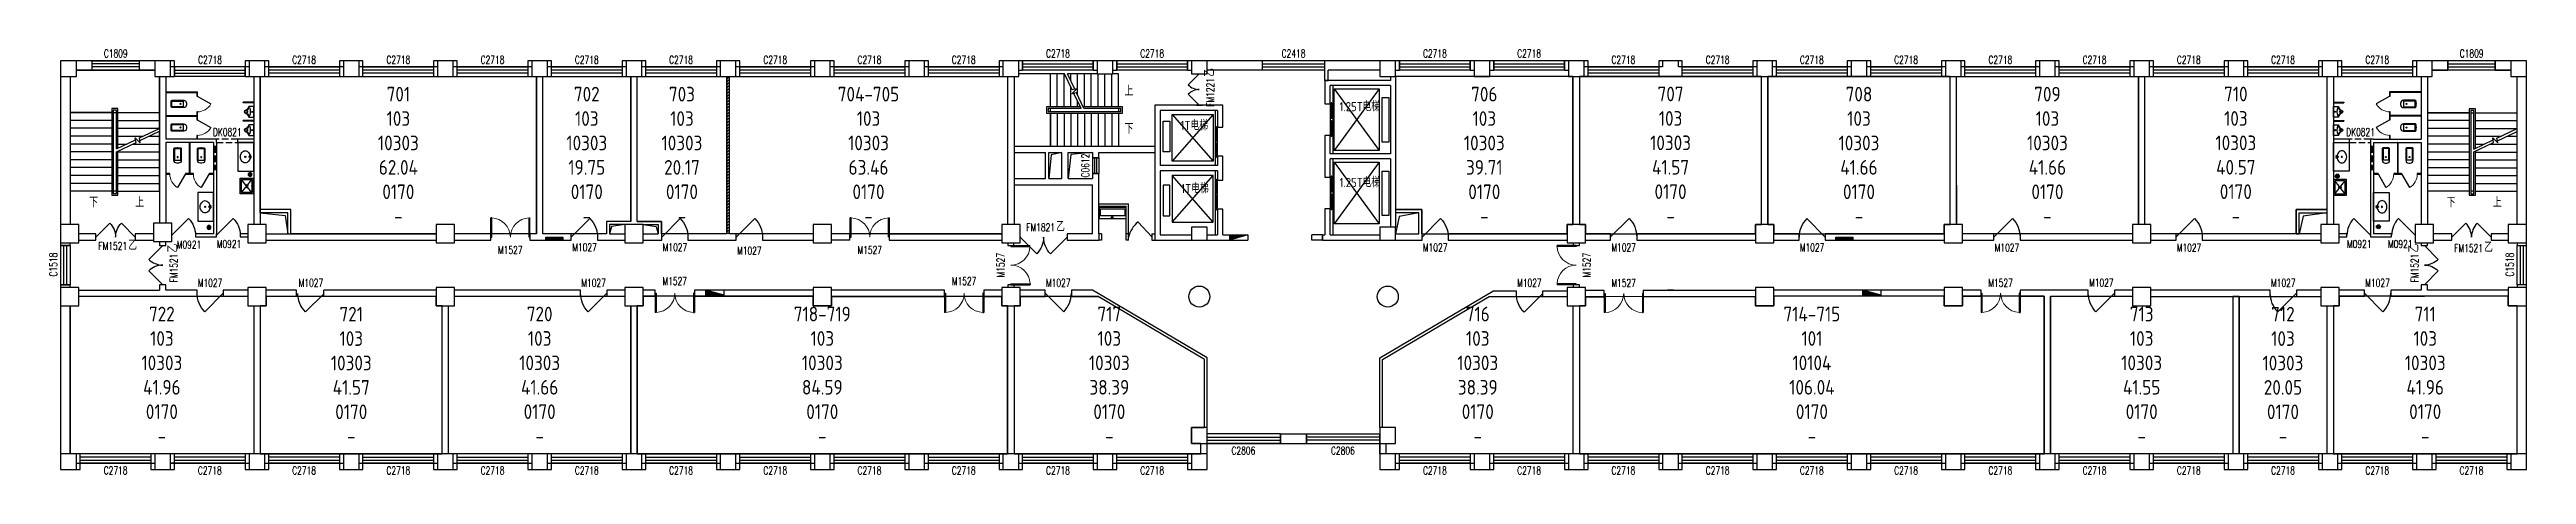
# Model space of a CAD drawing. Extents: x 127902 to 222526, y 104402 to 120609.
import ezdxf

# ---------------------------------------------------------------- set-up
doc = ezdxf.new("R2010")
doc.units = 0
doc.header["$LTSCALE"] = 1000
doc.header["$MEASUREMENT"] = 0
doc.linetypes.add('DASH', pattern=[0.35, 0.25, -0.1])
for name, color, linetype in [('body', 30, 'Continuous'), ('GROS', 6, 'Continuous'), ('RM$', 5, 'Continuous'), ('RM$TXT', 5, 'Continuous')]:
    doc.layers.add(name, color=color, linetype=linetype)
doc.layers.get('0').freeze()
doc.styles.add('_TCH_DIM', font='SIMPLEX', dxfattribs={"bigfont": 'GBCBIG'})
doc.styles.add('_TCH_WINDOW', font='SIMPLEX', dxfattribs={"bigfont": 'GBCBIG'})
doc.styles.get("Standard").update_dxf_attribs({"font": 'gbenor.shx', "bigfont": 'gbcbig.shx'})

msp = doc.modelspace()

# ---------------------------------------------------------------- texts
at = {"layer": 'body', "color": 30, "style": '_TCH_WINDOW'}
for p in [(172396, 119566), (132796, 112866), (218406, 112866)]:
    msp.add_text('乙', height=338, rotation=90, dxfattribs=at).set_placement(p)
at = {"layer": 'body', "color": 30, "style": '_TCH_WINDOW', "width": 0.705882}
for s, p in [('FM1221', (172396, 118426)), ('FM1521', (132796, 111726)), ('FM1521', (218406, 111726))]:
    msp.add_text(s, height=297.5, rotation=90, dxfattribs=at).set_placement(p)
at = {"layer": 'body', "color": 7, "style": '_TCH_DIM'}
for s, p in [('上', (168973, 118851)), ('下', (168973, 117411)), ('下', (129416, 114601)), ('上', (131176, 114601)), ('下', (219478, 114597)), ('上', (221239, 114597))]:
    msp.add_text(s, height=338, dxfattribs=at).set_placement(p)
at = {"layer": 'body', "color": 30}
for s, height, p in [('1.25T', 350, (177182, 118258)), ('电梯', 337.6, (178057, 118258)), ('1T', 350, (171106, 117537)), ('电梯', 337.6, (171485, 117537)), ('1T', 350, (171131, 115132)), ('电梯', 337.6, (171511, 115132)), ('1.25T', 350, (177182, 115364)), ('电梯', 337.6, (178057, 115364))]:
    msp.add_text(s, height=height, dxfattribs=at).set_placement(p)
at = {"layer": 'body', "color": 30, "style": '_TCH_WINDOW', "width": 0.705882}
for s, p in [('DK0821', (134143, 117312)), ('DK0821', (215638, 117312)), ('FM1821', (165216, 113676)), ('FM1521', (129768, 112966)), ('FM1521', (219766, 112886))]:
    msp.add_text(s, height=297.5, dxfattribs=at).set_placement(p)
at = {"layer": 'body', "color": 30, "style": '_TCH_WINDOW'}
for p in [(166356, 113676), (130908, 112966), (220906, 112886)]:
    msp.add_text('乙', height=338, dxfattribs=at).set_placement(p)
at = {"layer": 'RM$TXT', "char_height": 558.8, "attachment_point": 8}
for s, insert in [('701^M^J103^M^J10303^M^J62.04^M^J0170^M^J-^M^J', (141228, 113973)), ('702^M^J103^M^J10303^M^J19.75^M^J0170^M^J-^M^J', (148426, 113973)), ('703^M^J103^M^J10303^M^J20.17^M^J0170^M^J-^M^J', (152061, 113973)), ('704-705^M^J103^M^J10303^M^J63.46^M^J0170^M^J-^M^J', (159188, 113973)), ('706^M^J103^M^J10303^M^J39.71^M^J0170^M^J-^M^J', (182713, 113973)), ('707^M^J103^M^J10303^M^J41.57^M^J0170^M^J-^M^J', (189828, 113978)), ('708^M^J103^M^J10303^M^J41.66^M^J0170^M^J-^M^J', (197026, 113973)), ('709^M^J103^M^J10303^M^J41.66^M^J0170^M^J-^M^J', (204226, 113973)), ('710^M^J103^M^J10303^M^J40.57^M^J0170^M^J-^M^J', (211423, 113978)), ('722^M^J103^M^J10303^M^J41.96^M^J0170^M^J-^M^J', (132193, 105583)), ('721^M^J103^M^J10303^M^J41.57^M^J0170^M^J-^M^J', (139428, 105578)), ('720^M^J103^M^J10303^M^J41.66^M^J0170^M^J-^M^J', (146626, 105583)), ('718-719^M^J103^M^J10303^M^J84.59^M^J0170^M^J-^M^J', (157423, 105583)), ('717^M^J103^M^J10303^M^J38.39^M^J0170^M^J-^M^J', (168388, 105583)), ('716^M^J103^M^J10303^M^J38.39^M^J0170^M^J-^M^J', (182463, 105583)), ('714-715^M^J101^M^J10104^M^J106.04^M^J0170^M^J-^M^J', (195228, 105583)), ('713^M^J103^M^J10303^M^J41.55^M^J0170^M^J-^M^J', (207826, 105583)), ('712^M^J103^M^J10303^M^J20.05^M^J0170^M^J-^M^J', (213223, 105578)), ('711^M^J103^M^J10303^M^J41.96^M^J0170^M^J-^M^J', (218658, 105583))]:
    msp.add_mtext(s, dxfattribs=dict(at, insert=insert))

# ---------------------------------------------------------------- blocks, each defined once
blk = doc.blocks.new('_FZHK')
blk.add_lwpolyline([(-0.5, -0.5), (0.5, -0.5), (0.5, 0.5), (-0.5, 0.5)], close=True)
blk = doc.blocks.new('_YZHK')
blk.add_circle((0, 0), 0.5)
blk = doc.blocks.new('$DorLib2D$00000114')
at = {"color": 0}
blk.add_line((0.5, 0), (-0.207, 0.707), dxfattribs=at)
blk.add_arc((0.5, 0), 1, 135, 180, dxfattribs=at)
blk = doc.blocks.new('$WINLIB2D$00000001')
at = {"color": 0}
for points in [[(-0.5, 0.5), (-0.5, -0.5)], [(-0.5, 0.5), (0.5, 0.5)], [(0.5, -0.5), (0.5, 0.5)], [(0.5, 0.167), (-0.5, 0.167)], [(0.5, -0.167), (-0.5, -0.167)], [(-0.5, -0.5), (0.5, -0.5)]]:
    blk.add_lwpolyline(points, dxfattribs=at)
blk = doc.blocks.new('$DorLib2D$00000116')
at = {"color": 0}
for p, q in [((-0.5, 0), (-0.146, 0.354)), ((0.5, 0), (0.146, 0.354))]:
    blk.add_line(p, q, dxfattribs=at)
for centre, start, end in [((-0.5, 0), 0, 45), ((0.5, 0), 135, 180)]:
    blk.add_arc(centre, 0.5, start, end, dxfattribs=at)
blk = doc.blocks.new('$lvtry$00000201')
at = {"color": 0}
for p, q in [((140, -470, 0), (-140, -470, 0)), ((100, -30, 0), (-100, -30, 0)), ((110, -470, 0), (110, -40, 0))]:
    blk.add_line(p, q, dxfattribs=at)
at = {"color": 0, "elevation": 0}
blk.add_lwpolyline([(140, -40, 0.414214), (100, 0), (-100, 0, 0.414214), (-140, -40), (-140, -480, 0.414214), (-30, -590), (30, -590, 0.414214), (140, -480)], format="xyb", close=True, dxfattribs=at)
blk.add_lwpolyline([(-110, -40), (-110, -470)], dxfattribs=at)
at = {"color": 0}
blk.add_circle((0, -359, 0), 20, dxfattribs=at)
for centre, start, end in [((-100, -40, 0), 90, 180), ((100, -40, 0), 0, 90)]:
    blk.add_arc(centre, 10, start, end, dxfattribs=at)
for p in [(0, 0, 0), (0, -359, 0)]:
    blk.add_point(p, dxfattribs=at)
blk = doc.blocks.new('$TCHSYS$APDOOR2D')
blk.add_line((0.5, 0), (0, 0.87))
at = {"lineweight": 13}
blk.add_arc((0.5, 0), 1, 120, 180, dxfattribs=at)
blk = doc.blocks.new('$lvtry$00000222')
at = {"color": 0, "elevation": 0}
blk.add_lwpolyline([(-205, -191), (-205, 0), (205, 0), (205, -191, 0.268068), (51, -323, -0.317765), (0, -360, -0.317765), (-51, -323, 0.268068)], format="xyb", close=True, dxfattribs=at)
at = {"color": 0}
for centre in [(0, -60, 0), (0, -242, 0)]:
    blk.add_circle(centre, 20, dxfattribs=at)
for centre, radius, start, end in [((-152, -175, 0), 10, 114.10839, 248.1394), ((5, -526, 0), 395, 66.66751, 114.10839), ((-243, -401, 0), 233, 19.26394, 68.1394), ((0, -316, 0), 24, 199.26394, 269.49984), ((0, -316, 0), 24, 270.50016, 340.73606), ((243, -401, 0), 233, 110.49411, 160.73606), ((158, -173, 0), 10, 290.49411, 66.66751)]:
    blk.add_arc(centre, radius, start, end, dxfattribs=at)
for p in [(0, -60, 0), (0, -242, 0)]:
    blk.add_point(p, dxfattribs=at)
blk = doc.blocks.new('$DorLib2D$00000002')
for p, q in [((-0.5, 0), (-0.5, 0.4875)), ((-0.475, 0.4875), (-0.5, 0.4875)), ((-0.475, 0), (-0.475, 0.4875)), ((0.475, 0), (0.475, 0.4875)), ((0.475, 0.4875), (0.5, 0.4875)), ((0.5, 0), (0.5, 0.4875)), ((-0.5, 0), (-0.475, 0)), ((0.5, 0), (0.475, 0))]:
    blk.add_line(p, q)
at = {"lineweight": 13}
for centre, start, end in [((-0.4875, 0), 0, 88.530716), ((0.4875, 0), 91.469284, 180)]:
    blk.add_arc(centre, 0.4875, start, end, dxfattribs=at)
blk = doc.blocks.new('$DorLib2D$00000127')
at = {"color": 0, "linetype": 'Continuous'}
for p, q in [((-0.033, 0.795, -93.75), (-0.533, 0.795, -93.75)), ((-0.533, 0.795, -93.75), (-0.533, 0.69, -93.75)), ((-0.033, 0.795, -93.75), (-0.033, 0.69, -93.75)), ((0.033, 0.795, -93.75), (0.033, 0.69, -93.75)), ((0.533, 0.795, -93.75), (0.033, 0.795, -93.75)), ((0.533, 0.795, -93.75), (0.533, 0.69, -93.75)), ((-0.033, 0.69, -93.75), (-0.533, 0.69, -93.75)), ((0.5, 0.5, -93.75), (-0.5, 0.5, -93.75)), ((0.533, 0.69, -93.75), (0.033, 0.69, -93.75))]:
    blk.add_line(p, q, dxfattribs=at)
blk = doc.blocks.new('$lvtry$00000191')
at = {"color": 0}
for p, q in [((-250, -50, 0), (-39, -219, 0)), ((-250, -450, 0), (-39, -281, 0)), ((39, -219, 0), (250, -50, 0)), ((39, -281, 0), (250, -450, 0))]:
    blk.add_line(p, q, dxfattribs=at)
at = {"color": 0, "elevation": 0}
for points in [[(300, -500), (300, 0), (-300, 0), (-300, -500)], [(250, -450), (250, -50), (-250, -50), (-250, -450)]]:
    blk.add_lwpolyline(points, close=True, dxfattribs=at)
at = {"color": 0}
blk.add_circle((0, -250, 0), 50, dxfattribs=at)
for p in [(0, -50, 0), (0, -250, 0)]:
    blk.add_point(p, dxfattribs=at)
blk = doc.blocks.new('$lvtry$00000171')
for p, q in [((-74, 11), (-11, 74)), ((-70, -27), (27, 70)), ((-53, -53), (53, 53)), ((-27, -70), (70, 27)), ((11, -74), (74, -11))]:
    blk.add_line(p, q)
blk.add_circle((0, 0), 75)
blk.add_point((0, 0))
blk = doc.blocks.new('$lvtry$00000194')
at = {"color": 0}
for p, q in [((-17, -27), (-17, -17)), ((17, -27), (17, -17))]:
    blk.add_line(p, q, dxfattribs=at)
blk.add_lwpolyline([(14, -39, -0.067374), (92, -53, -0.088152), (166, -93, -0.105269), (218, -155, -0.121685), (235, -224, -0.121685), (218, -292, -0.105269), (166, -355, -0.088152), (92, -394, -0.078966), (0, -409, -0.078966), (-92, -394, -0.088152), (-166, -355, -0.105269), (-218, -292, -0.121685), (-235, -224, -0.121685), (-218, -155, -0.105269), (-166, -93, -0.088152), (-92, -53, -0.059935), (-23, -40, -0.059935)], format="xyb", dxfattribs=at)
for centre, radius in [((0, -221), 20), ((0, -27), 16.7), ((0, -221), 15)]:
    blk.add_circle(centre, radius, dxfattribs=at)
for centre, radius, start, end in [((0, -17), 16.7, 0, 180), ((-40, -17), 10.1, 106.60956, 258.16482), ((-64, 250), 259, 274.70692, 282.37316), ((-75, -197), 173, 71.36005, 79.18732), ((-29, -63), 6.77, 155.34398, 308.32242), ((-171, 35), 166, 324.84107, 338.13372), ((-171, 35), 170, 324.84107, 331.35233), ((-29, -63), 3.37, 155.34398, 308.32242), ((100, -178), 170, 132.31406, 138.82532), ((100, -178), 166, 125.53268, 138.82532), ((-12, -42), 10.6, 201.89238, 261.77402), ((-381, -99), 372, 2.39824, 6.76269), ((0, -80), 9.9, 201.78369, 338.21631), ((64, 250), 259, 257.62684, 265.29308), ((381, -99), 372, 170.10083, 177.60176), ((75, -197), 173, 100.81268, 110.41907), ((40, -17), 10.1, 281.83518, 73.39044)]:
    blk.add_arc(centre, radius, start, end, dxfattribs=at)
for p in [(0, -27), (0, -221)]:
    blk.add_point(p, dxfattribs=at)

# ---------------------------------------------------------------- hatches: boundary and pattern name
at = {"layer": 'body'}
h = msp.add_hatch(dxfattribs=at)
h.set_pattern_fill('ANSI31', color=30, scale=50)
h.set_pattern_definition([(45, (-616157.97, -30358.98), (-56.126601, 56.126601), [])])
h.paths.add_polyline_path([(153876, 119586), (153776, 119586), (153776, 113576), (153876, 113576)])
for points in [[(147516, 113456), (146866, 113456), (146866, 113336), (147516, 113336)], [(173676, 113536), (172976, 113536), (172976, 113336)], [(196786, 113456), (196136, 113456), (196136, 113336), (196786, 113336)], [(153676, 111236), (152976, 111236), (152976, 111436)], [(197876, 111236), (197176, 111236), (197176, 111436)]]:
    msp.add_hatch(color=30, dxfattribs=at).paths.add_polyline_path(points)

# ---------------------------------------------------------------- linework, layer by layer
at = {"layer": 'body', "color": 30}
for p, q in [((129526, 120186), (128926, 120186)), ((129526, 119826), (129526, 120186)), ((131926, 120186), (131326, 120186)), ((131326, 120186), (131326, 119826)), ((132676, 120186), (132526, 120186)), ((132676, 119946), (132676, 120186)), ((135526, 120186), (135376, 120186)), ((135376, 120186), (135376, 119946)), ((136276, 120186), (136126, 120186)), ((136276, 119946), (136276, 120186)), ((139126, 120186), (138976, 120186)), ((138976, 120186), (138976, 119946)), ((139876, 120186), (139726, 120186)), ((139876, 119946), (139876, 120186)), ((142726, 120186), (142576, 120186)), ((142576, 120186), (142576, 119946)), ((143476, 120186), (143326, 120186)), ((143476, 119946), (143476, 120186)), ((146326, 120186), (146176, 120186)), ((146176, 120186), (146176, 119946)), ((147076, 120186), (146926, 120186)), ((147076, 119946), (147076, 120186)), ((149926, 120186), (149776, 120186)), ((149776, 120186), (149776, 119946)), ((150676, 120186), (150526, 120186)), ((150676, 119946), (150676, 120186)), ((153526, 120186), (153376, 120186)), ((153376, 120186), (153376, 119946)), ((154276, 120186), (154126, 120186)), ((154276, 119946), (154276, 120186)), ((157126, 120186), (156976, 120186)), ((156976, 120186), (156976, 119946)), ((157876, 120186), (157726, 120186)), ((157876, 119946), (157876, 120186)), ((160726, 120186), (160576, 120186)), ((160576, 120186), (160576, 119946)), ((161476, 120186), (161326, 120186)), ((161476, 119946), (161476, 120186)), ((164326, 120186), (164176, 120186)), ((164176, 120186), (164176, 119946)), ((165076, 120186), (164926, 120186)), ((165076, 119826), (165076, 120186)), ((167926, 120186), (167776, 120186)), ((167776, 120186), (167776, 119826)), ((168676, 120186), (168526, 120186)), ((168676, 119826), (168676, 120186)), ((171526, 120186), (171376, 120186)), ((171376, 120186), (171376, 119826)), ((176611, 120186), (172126, 120186)), ((178726, 120186), (176611, 120186)), ((179476, 120186), (179326, 120186)), ((179476, 119826), (179476, 120186)), ((182326, 120186), (182176, 120186)), ((182176, 120186), (182176, 119826)), ((183076, 120186), (182926, 120186)), ((183076, 119826), (183076, 120186)), ((185926, 120186), (185776, 120186)), ((185776, 120186), (185776, 119826)), ((186676, 120186), (186526, 120186)), ((186676, 119946), (186676, 120186)), ((190276, 120186), (189376, 120186)), ((189376, 120186), (189376, 119946)), ((190276, 119946), (190276, 120186)), ((193126, 120186), (192976, 120186)), ((192976, 120186), (192976, 119946)), ((193876, 120186), (193726, 120186)), ((193876, 119946), (193876, 120186)), ((196726, 120186), (196576, 120186)), ((196576, 120186), (196576, 119946)), ((197476, 120186), (197326, 120186)), ((197476, 119946), (197476, 120186)), ((200326, 120186), (200176, 120186)), ((200176, 120186), (200176, 119946)), ((201076, 120186), (200926, 120186)), ((201076, 119946), (201076, 120186)), ((203926, 120186), (203776, 120186)), ((203776, 120186), (203776, 119946)), ((204676, 120186), (204526, 120186)), ((204676, 119946), (204676, 120186)), ((207526, 120186), (207376, 120186)), ((207376, 120186), (207376, 119946)), ((208276, 120186), (208126, 120186)), ((208276, 119946), (208276, 120186)), ((211126, 120186), (210976, 120186)), ((210976, 120186), (210976, 119946)), ((211876, 120186), (211726, 120186)), ((211876, 119946), (211876, 120186)), ((214726, 120186), (214576, 120186)), ((214576, 120186), (214576, 119946)), ((215476, 120186), (215326, 120186)), ((215476, 119946), (215476, 120186)), ((218326, 120186), (218176, 120186)), ((218176, 120186), (218176, 119946)), ((219526, 120186), (218926, 120186)), ((219526, 119826), (219526, 120186)), ((221926, 120186), (221326, 120186)), ((221326, 120186), (221326, 119826)), ((128326, 119586), (128326, 113936)), ((128686, 119586), (128686, 113936)), ((128686, 119586), (128686, 118206)), ((128926, 119826), (129526, 119826)), ((131926, 119826), (128926, 119826)), ((131326, 119826), (131926, 119826)), ((132106, 119586), (132106, 117186)), ((132106, 118206), (132106, 119586)), ((132346, 119586), (132346, 117186)), ((132676, 119946), (132526, 119946)), ((132526, 119586), (132676, 119586)), ((132676, 119586), (132676, 119946)), ((135526, 119946), (135376, 119946)), ((135376, 119946), (135376, 119586)), ((135376, 119586), (135526, 119586)), ((135701, 119586), (135701, 117186)), ((135951, 119586), (135951, 117186)), ((136276, 119946), (136126, 119946)), ((136126, 119586), (136276, 119586)), ((136276, 119586), (136276, 119946)), ((139126, 119946), (138976, 119946)), ((138976, 119946), (138976, 119586)), ((138976, 119586), (139126, 119586)), ((139876, 119946), (139726, 119946)), ((139726, 119586), (139876, 119586)), ((139876, 119586), (139876, 119946)), ((142726, 119946), (142576, 119946)), ((142576, 119946), (142576, 119586)), ((142576, 119586), (142726, 119586)), ((143476, 119946), (143326, 119946)), ((143326, 119586), (143476, 119586)), ((143476, 119586), (143476, 119946)), ((146326, 119946), (146176, 119946)), ((146176, 119946), (146176, 119586)), ((146176, 119586), (146326, 119586)), ((146506, 113576), (146506, 119586)), ((146746, 113576), (146746, 119586)), ((147076, 119946), (146926, 119946)), ((146926, 119586), (147076, 119586)), ((147076, 119586), (147076, 119946)), ((149926, 119946), (149776, 119946)), ((149776, 119946), (149776, 119586)), ((149776, 119586), (149926, 119586)), ((150106, 114056), (150106, 119586)), ((150346, 114056), (150346, 119586)), ((150676, 119946), (150526, 119946)), ((150526, 119586), (150676, 119586)), ((150676, 119586), (150676, 119946)), ((153526, 119946), (153376, 119946)), ((153376, 119946), (153376, 119586)), ((153376, 119586), (153526, 119586)), ((153776, 113576), (153776, 119586)), ((153876, 113576), (153876, 119586)), ((154276, 119946), (154126, 119946)), ((154126, 119586), (154276, 119586)), ((154276, 119586), (154276, 119946)), ((157126, 119946), (156976, 119946)), ((156976, 119946), (156976, 119586)), ((156976, 119586), (157126, 119586)), ((157876, 119946), (157726, 119946)), ((157726, 119586), (157876, 119586)), ((157876, 119586), (157876, 119946)), ((160576, 119946), (160576, 119586)), ((160576, 119586), (160726, 119586)), ((161326, 119586), (161476, 119586)), ((161476, 119586), (161476, 119946)), ((164326, 119946), (164176, 119946)), ((164176, 119946), (164176, 119586)), ((164176, 119586), (164326, 119586)), ((164501, 119586), (164501, 116926)), ((164751, 119586), (164751, 116926)), ((164751, 119586), (164751, 116926)), ((164926, 119826), (165076, 119826)), ((166138, 119686), (164926, 119686)), ((166678, 119686), (166138, 119686)), ((166138, 118426), (166138, 119686)), ((166138, 118426), (166138, 119686)), ((166398, 118426), (166398, 119686)), ((166658, 118426), (166658, 119686)), ((166967, 119079), (166678, 119686)), ((167926, 119686), (166789, 119686)), ((167069, 119098), (166789, 119686)), ((166918, 119414), (166918, 119686)), ((167178, 118869), (167178, 119686)), ((167438, 118426), (167438, 119686)), ((167698, 118426), (167698, 119686)), ((167776, 119826), (167926, 119826)), ((167958, 118426), (167958, 119686)), ((168218, 118426), (168218, 119686)), ((168478, 118426), (168478, 119686)), ((168526, 119826), (168676, 119826)), ((168738, 119686), (168526, 119686)), ((168738, 118426), (168738, 119686)), ((171376, 119826), (171526, 119826)), ((176626, 119826), (172126, 119826)), ((176626, 119436), (176626, 119826)), ((176626, 119436), (176626, 118536)), ((179126, 119436), (176626, 119436)), ((176626, 119436), (176746, 119436)), ((178726, 119826), (176746, 119826)), ((176746, 119436), (176746, 119826)), ((176826, 118536), (176826, 119236)), ((179126, 119236), (176826, 119236)), ((176928, 119236), (176928, 116636)), ((179126, 119586), (179126, 119436)), ((179126, 119236), (179126, 116636)), ((179326, 119826), (179476, 119826)), ((179326, 119586), (179326, 119236)), ((179326, 119236), (179326, 116436)), ((182176, 119826), (182326, 119826)), ((182926, 119826), (183076, 119826)), ((185776, 119826), (185926, 119826)), ((186101, 119586), (186101, 113936)), ((186351, 119586), (186351, 113936)), ((186676, 119946), (186526, 119946)), ((186526, 119586), (186676, 119586)), ((186676, 119586), (186676, 119946)), ((189376, 119946), (189376, 119586)), ((189376, 119586), (190276, 119586)), ((190276, 119586), (190276, 119946)), ((193126, 119946), (192976, 119946)), ((192976, 119946), (192976, 119586)), ((192976, 119586), (193126, 119586)), ((193306, 113936), (193306, 119586)), ((193546, 113936), (193546, 119586)), ((193876, 119946), (193726, 119946)), ((193726, 119586), (193876, 119586)), ((193876, 119586), (193876, 119946)), ((196726, 119946), (196576, 119946)), ((196576, 119946), (196576, 119586)), ((196576, 119586), (196726, 119586)), ((197476, 119946), (197326, 119946)), ((197326, 119586), (197476, 119586)), ((197476, 119586), (197476, 119946)), ((200326, 119946), (200176, 119946)), ((200176, 119946), (200176, 119586)), ((200176, 119586), (200326, 119586)), ((200506, 113936), (200506, 119586)), ((200746, 113936), (200746, 119586)), ((201076, 119946), (200926, 119946)), ((200926, 119586), (201076, 119586)), ((201076, 119586), (201076, 119946)), ((203926, 119946), (203776, 119946)), ((203776, 119946), (203776, 119586)), ((203776, 119586), (203926, 119586)), ((204676, 119946), (204526, 119946)), ((204526, 119586), (204676, 119586)), ((204676, 119586), (204676, 119946)), ((207526, 119946), (207376, 119946)), ((207376, 119946), (207376, 119586)), ((207376, 119586), (207526, 119586)), ((207706, 113936), (207706, 119586)), ((207946, 113936), (207946, 119586)), ((208276, 119946), (208126, 119946)), ((208126, 119586), (208276, 119586)), ((208276, 119586), (208276, 119946)), ((211126, 119946), (210976, 119946)), ((210976, 119946), (210976, 119586)), ((210976, 119586), (211126, 119586)), ((211876, 119946), (211726, 119946)), ((211726, 119586), (211876, 119586)), ((211876, 119586), (211876, 119946)), ((214726, 119946), (214576, 119946)), ((214576, 119946), (214576, 119586)), ((214576, 119586), (214726, 119586)), ((214901, 119586), (214901, 117186)), ((215151, 119586), (215151, 117186)), ((215476, 119946), (215326, 119946)), ((215326, 119586), (215476, 119586)), ((215476, 119586), (215476, 119946)), ((218326, 119946), (218176, 119946)), ((218176, 119946), (218176, 119586)), ((218176, 119586), (218326, 119586)), ((218506, 119586), (218506, 117186)), ((218746, 119586), (218746, 117186)), ((218748, 119586), (218748, 118202)), ((218926, 119826), (219526, 119826)), ((221926, 119822), (218926, 119822)), ((221326, 119826), (221926, 119826)), ((222166, 113936), (222166, 119586)), ((222168, 118202), (222168, 119586)), ((222526, 113936), (222526, 119586)), ((130516, 118356), (130276, 118356)), ((130276, 118356), (130276, 115056)), ((130456, 118296), (130336, 118296)), ((130336, 118296), (130336, 115116)), ((130456, 116817), (130456, 118296)), ((130516, 116846), (130516, 118356)), ((132346, 118998), (133558, 118998)), ((132346, 118998), (132346, 118973)), ((132346, 118973), (133533, 118973)), ((133533, 118973), (133533, 118836)), ((133533, 118836), (133558, 118836)), ((133558, 118836), (133558, 118998)), ((135701, 118598), (135301, 118598)), ((135301, 118573), (135301, 118598)), ((135701, 118573), (135301, 118573)), ((135701, 118573), (135701, 118598)), ((167279, 118426), (165988, 118426)), ((165988, 118426), (165988, 118186)), ((167308, 118366), (166048, 118366)), ((166048, 118366), (166048, 118246)), ((167308, 118366), (166138, 118366)), ((166138, 118246), (166138, 118366)), ((166918, 118426), (166918, 119182)), ((166962, 118921), (167151, 119113)), ((167138, 118954), (166962, 118921)), ((167151, 119113), (166967, 119079)), ((167308, 118366), (167036, 118935)), ((167418, 118366), (167138, 118954)), ((167178, 118426), (167178, 118637)), ((168888, 118426), (167390, 118426)), ((168738, 118366), (167418, 118366)), ((168828, 118366), (167418, 118366)), ((168738, 118366), (168738, 118246)), ((168828, 118246), (168828, 118366)), ((168888, 118186), (168888, 118426)), ((172726, 118485), (170126, 118485)), ((170126, 118485), (170126, 116926)), ((172526, 118285), (170326, 118285)), ((170326, 118285), (170326, 116926)), ((171946, 118486), (171706, 118486)), ((171706, 118486), (171706, 118485)), ((171706, 118485), (171946, 118485)), ((171946, 118485), (171946, 118486)), ((172434, 118285), (172434, 116186)), ((172526, 118285), (172526, 117644)), ((172726, 117644), (172726, 118485)), ((176626, 118536), (176826, 118536)), ((178701, 119110), (176982, 116760)), ((176982, 119110), (178701, 116760)), ((215151, 118598), (215551, 118598)), ((215151, 118598), (215151, 118573)), ((215151, 118573), (215551, 118573)), ((215551, 118598), (215551, 118573)), ((218506, 118998), (217293, 118998)), ((217293, 118998), (217293, 118836)), ((217293, 118836), (217318, 118836)), ((218506, 118973), (217318, 118973)), ((217318, 118836), (217318, 118973)), ((218506, 118973), (218506, 118998)), ((220578, 118352), (220338, 118352)), ((220338, 118352), (220338, 115052)), ((220518, 118292), (220398, 118292)), ((220398, 118292), (220398, 115112)), ((220518, 116814), (220518, 118292)), ((220578, 116843), (220578, 118352)), ((128686, 118206), (128686, 115206)), ((130276, 118206), (128686, 118206)), ((128686, 118206), (130276, 118206)), ((130276, 117906), (128686, 117906)), ((130276, 117606), (128686, 117606)), ((130336, 118206), (130336, 115206)), ((130336, 118206), (130456, 118206)), ((130456, 116817), (130456, 118206)), ((130516, 118206), (132106, 118206)), ((130516, 118206), (132106, 118206)), ((130516, 117906), (132106, 117906)), ((130516, 117606), (132106, 117606)), ((131334, 117237), (132106, 117605)), ((131353, 117135), (132106, 117494)), ((132106, 117605), (132106, 118206)), ((132106, 115206), (132106, 117494)), ((132346, 118098), (133533, 118098)), ((132346, 118098), (132346, 118073)), ((132346, 118073), (133533, 118073)), ((133558, 118236), (133533, 118236)), ((133533, 118236), (133533, 118098)), ((133533, 118073), (133533, 117936)), ((133533, 117936), (133558, 117936)), ((133558, 117336), (133533, 117336)), ((133533, 117336), (133533, 117186)), ((133558, 118086), (133558, 118236)), ((133558, 117936), (133558, 118086)), ((133558, 117186), (133558, 117336)), ((135701, 117898), (135301, 117898)), ((135301, 117873), (135301, 117898)), ((135701, 117873), (135301, 117873)), ((135701, 117873), (135701, 117898)), ((165988, 118186), (168888, 118186)), ((166048, 118246), (168828, 118246)), ((166138, 118246), (168738, 118246)), ((166138, 118186), (166138, 116926)), ((166138, 116926), (166138, 118186)), ((166398, 118186), (166398, 116926)), ((166658, 118186), (166658, 116926)), ((166918, 118186), (166918, 116926)), ((167178, 118186), (167178, 116926)), ((167438, 118186), (167438, 116926)), ((167698, 118186), (167698, 116926)), ((167958, 118186), (167958, 116926)), ((168218, 118186), (168218, 116926)), ((168478, 118186), (168478, 116926)), ((168738, 118186), (168738, 116926)), ((172354, 118136), (170786, 116349)), ((170786, 118136), (172354, 116349)), ((172526, 117644), (172726, 117644)), ((176826, 117336), (176626, 117336)), ((176626, 117336), (176626, 116436)), ((176826, 116636), (176826, 117336)), ((215151, 117898), (215551, 117898)), ((215151, 117898), (215151, 117873)), ((215151, 117873), (215551, 117873)), ((215551, 117898), (215551, 117873)), ((217318, 118236), (217293, 118236)), ((217293, 118236), (217293, 118086)), ((217293, 118086), (217293, 117936)), ((217293, 117936), (217318, 117936)), ((217318, 117336), (217293, 117336)), ((217293, 117336), (217293, 117186)), ((217318, 118098), (217318, 118236)), ((218506, 118098), (217318, 118098)), ((218506, 118073), (217318, 118073)), ((217318, 117936), (217318, 118073)), ((217318, 117186), (217318, 117336)), ((218506, 118073), (218506, 118098)), ((218748, 118202), (218748, 115202)), ((220338, 118202), (218748, 118202)), ((218748, 118202), (220338, 118202)), ((220338, 117902), (218748, 117902)), ((220338, 117602), (218748, 117602)), ((220398, 118202), (220398, 115202)), ((220398, 118202), (220518, 118202)), ((220518, 116814), (220518, 118202)), ((220578, 118202), (222168, 118202)), ((220578, 118202), (222168, 118202)), ((220578, 117902), (222168, 117902)), ((220578, 117602), (222168, 117602)), ((221396, 117233), (222168, 117601)), ((221415, 117131), (222168, 117490)), ((222168, 117601), (222168, 118202)), ((222168, 115202), (222168, 117490)), ((130276, 117306), (128686, 117306)), ((130276, 117006), (128686, 117006)), ((130276, 116706), (128686, 116706)), ((130276, 116406), (128686, 116406)), ((130456, 116817), (131190, 117168)), ((130456, 116707), (131209, 117066)), ((130456, 115206), (130456, 116707)), ((130456, 115116), (130456, 116707)), ((130516, 117306), (131479, 117306)), ((130516, 117006), (130850, 117006)), ((130516, 115056), (130516, 116735)), ((130516, 116706), (132106, 116706)), ((130516, 116406), (132106, 116406)), ((131082, 117006), (132106, 117006)), ((131209, 117066), (131176, 117241)), ((131176, 117241), (131368, 117053)), ((131368, 117053), (131334, 117237)), ((131711, 117306), (132106, 117306)), ((132106, 117186), (132106, 113986)), ((133546, 117186), (132346, 117186)), ((132346, 117066), (132346, 113986)), ((133546, 117066), (132346, 117066)), ((133233, 117066), (133233, 115878)), ((133258, 117066), (133233, 117066)), ((133258, 117066), (133258, 115878)), ((134165, 117186), (133546, 117186)), ((134165, 117066), (133546, 117066)), ((134285, 117186), (134165, 117186)), ((134165, 117066), (134165, 115866)), ((134285, 117066), (134285, 117186)), ((134285, 117066), (134285, 115866)), ((135701, 117186), (135085, 117186)), ((135085, 117186), (135085, 117066)), ((135085, 117066), (135701, 117066)), ((135701, 117186), (135701, 113936)), ((135951, 117186), (135951, 113936)), ((164501, 116926), (164501, 113936)), ((164751, 116926), (165951, 116926)), ((164751, 116926), (164751, 113936)), ((164751, 116926), (166138, 116926)), ((164751, 116686), (165951, 116686)), ((165951, 116926), (166571, 116926)), ((165951, 115686), (165951, 116686)), ((166071, 115686), (166071, 116686)), ((166071, 116686), (166571, 116686)), ((166138, 116926), (168738, 116926)), ((166571, 116926), (167751, 116926)), ((166571, 115686), (166571, 116686)), ((166811, 116686), (167751, 116686)), ((166811, 115686), (166811, 116686)), ((167751, 116926), (170126, 116926)), ((167751, 116686), (167751, 116486)), ((167751, 116486), (167991, 116486)), ((167991, 116686), (170126, 116686)), ((167991, 116486), (167991, 116686)), ((170126, 116926), (170126, 115986)), ((170326, 116926), (170326, 116186)), ((172726, 116544), (172526, 116544)), ((172526, 116544), (172526, 116186)), ((172726, 115986), (172726, 116544)), ((176626, 116436), (176626, 115736)), ((179126, 116636), (176826, 116636)), ((176826, 115736), (176826, 116436)), ((179126, 116436), (176826, 116436)), ((176928, 116436), (176928, 113536)), ((179126, 116436), (179126, 114386)), ((179326, 116436), (179326, 114386)), ((214901, 117186), (214901, 114506)), ((215151, 117186), (215151, 114506)), ((215766, 117186), (215151, 117186)), ((215151, 117066), (215766, 117066)), ((215766, 117066), (215766, 117186)), ((216686, 117186), (216566, 117186)), ((216566, 117186), (216566, 117066)), ((216566, 117066), (216566, 115866)), ((216686, 117186), (217306, 117186)), ((216686, 117066), (216686, 115866)), ((216686, 117066), (217306, 117066)), ((217306, 117186), (218506, 117186)), ((217306, 117066), (218506, 117066)), ((217593, 117066), (217593, 115878)), ((217618, 117066), (217593, 117066)), ((217618, 117066), (217618, 115878)), ((218506, 117066), (218506, 113936)), ((218746, 117186), (218746, 113936)), ((220338, 117302), (218748, 117302)), ((220338, 117002), (218748, 117002)), ((220338, 116702), (218748, 116702)), ((220338, 116402), (218748, 116402)), ((220518, 116814), (221252, 117164)), ((220518, 116703), (221271, 117063)), ((220518, 115202), (220518, 116703)), ((220518, 115112), (220518, 116703)), ((220578, 117302), (221541, 117302)), ((220578, 117002), (220912, 117002)), ((220578, 115052), (220578, 116732)), ((220578, 116702), (222168, 116702)), ((220578, 116402), (222168, 116402)), ((221145, 117002), (222168, 117002)), ((221271, 117063), (221239, 117238)), ((221239, 117238), (221431, 117050)), ((221431, 117050), (221396, 117233)), ((221773, 117302), (222168, 117302)), ((130276, 116106), (128686, 116106)), ((130276, 115806), (128686, 115806)), ((130276, 115506), (128686, 115506)), ((130516, 116106), (132106, 116106)), ((130516, 115806), (132106, 115806)), ((130516, 115506), (132106, 115506)), ((132496, 115878), (132346, 115878)), ((132346, 115878), (132346, 115853)), ((132346, 115853), (132496, 115853)), ((132496, 115853), (132496, 115878)), ((133233, 115878), (133096, 115878)), ((133096, 115878), (133096, 115853)), ((133096, 115853), (133246, 115853)), ((133246, 115853), (133396, 115853)), ((133396, 115878), (133258, 115878)), ((133396, 115853), (133396, 115878)), ((134165, 115878), (133996, 115878)), ((133996, 115878), (133996, 115853)), ((133996, 115853), (134165, 115853)), ((134165, 115866), (134165, 113586)), ((134285, 115866), (134285, 113586)), ((164751, 115686), (165951, 115686)), ((164751, 115686), (164751, 115446)), ((164751, 115446), (165951, 115446)), ((165951, 115446), (166571, 115446)), ((166071, 115686), (166571, 115686)), ((166571, 115446), (167751, 115446)), ((166811, 115686), (167751, 115686)), ((167991, 115886), (167751, 115886)), ((167751, 115886), (167751, 115686)), ((167751, 113576), (167751, 115446)), ((167991, 115686), (167991, 115886)), ((167991, 113576), (167991, 115686)), ((170126, 115986), (170126, 113336)), ((172526, 116186), (170326, 116186)), ((170326, 115986), (170326, 113536)), ((172526, 115986), (170326, 115986)), ((172354, 114020), (170786, 115806)), ((170786, 114020), (172354, 115806)), ((172434, 115986), (172434, 113536)), ((172526, 115986), (172526, 115626)), ((172526, 115626), (172726, 115626)), ((172726, 115626), (172726, 115986)), ((176626, 115736), (176826, 115736)), ((178701, 116310), (176982, 113960)), ((176982, 116310), (178701, 113960)), ((216566, 115866), (216566, 113586)), ((216856, 115878), (216686, 115878)), ((216686, 115866), (216686, 113586)), ((216686, 115853), (216856, 115853)), ((216856, 115853), (216856, 115878)), ((217593, 115878), (217456, 115878)), ((217456, 115878), (217456, 115853)), ((217456, 115853), (217606, 115853)), ((217606, 115853), (217756, 115853)), ((217756, 115878), (217618, 115878)), ((217756, 115853), (217756, 115878)), ((218506, 115878), (218356, 115878)), ((218356, 115878), (218356, 115853)), ((218356, 115853), (218506, 115853)), ((218506, 115853), (218506, 115878)), ((220338, 116102), (218748, 116102)), ((220338, 115802), (218748, 115802)), ((220338, 115502), (218748, 115502)), ((220578, 116102), (222168, 116102)), ((220578, 115802), (222168, 115802)), ((220578, 115502), (222168, 115502)), ((130276, 115206), (128686, 115206)), ((130276, 115056), (130516, 115056)), ((130456, 115206), (130336, 115206)), ((130336, 115116), (130456, 115116)), ((130516, 115206), (132106, 115206)), ((137126, 114506), (135951, 114506)), ((135951, 114386), (135951, 114506)), ((137126, 113586), (137126, 114506)), ((167991, 114731), (169126, 114731)), ((167991, 114631), (169026, 114631)), ((169026, 113576), (169026, 114631)), ((169126, 113576), (169126, 114731)), ((172726, 114526), (172526, 114526)), ((172526, 114526), (172526, 113536)), ((172726, 113536), (172726, 114526)), ((176826, 114536), (176626, 114536)), ((176626, 114536), (176626, 113536)), ((176826, 113536), (176826, 114536)), ((180326, 114506), (179326, 114506)), ((180326, 113576), (180326, 114506)), ((200746, 115436), (200746, 113936)), ((213726, 113586), (213726, 114506)), ((213726, 114506), (214901, 114506)), ((214901, 114506), (214901, 113936)), ((215151, 114506), (215151, 113936)), ((220338, 115202), (218748, 115202)), ((220338, 115052), (220578, 115052)), ((220518, 115202), (220398, 115202)), ((220398, 115112), (220518, 115112)), ((220578, 115202), (222168, 115202)), ((129676, 113576), (129026, 113576)), ((129676, 113336), (129676, 113576)), ((131876, 113576), (131176, 113576)), ((131176, 113576), (131176, 113336)), ((134165, 113586), (133476, 113586)), ((133476, 113586), (133476, 113466)), ((134285, 113466), (134285, 113586)), ((135476, 113586), (135185, 113586)), ((135185, 113586), (135185, 113466)), ((137006, 114386), (135951, 114386)), ((136176, 113586), (137006, 113586)), ((137006, 113586), (137006, 114386)), ((137006, 113586), (142676, 113586)), ((144756, 113576), (143376, 113576)), ((144756, 113336), (144756, 113576)), ((146506, 113576), (146256, 113576)), ((146256, 113576), (146256, 113336)), ((147835, 113576), (146746, 113576)), ((147835, 113336), (147835, 113576)), ((149176, 113576), (148835, 113576)), ((148835, 113576), (148835, 113336)), ((150106, 114056), (149176, 114056)), ((149176, 114056), (149176, 113576)), ((149876, 113936), (149296, 113936)), ((149296, 113936), (149296, 113576)), ((149371, 113864), (149296, 113576)), ((149296, 113576), (149876, 113576)), ((149876, 113936), (149371, 113864)), ((150346, 114056), (151276, 114056)), ((150576, 113936), (151080, 113864)), ((150576, 113936), (151156, 113936)), ((150576, 113576), (151156, 113576)), ((151080, 113864), (151156, 113576)), ((151156, 113936), (151156, 113576)), ((151276, 114056), (151276, 113576)), ((151288, 113576), (151276, 113576)), ((151288, 113336), (151288, 113576)), ((153776, 113576), (152288, 113576)), ((152288, 113576), (152288, 113336)), ((154138, 113576), (153876, 113576)), ((154138, 113336), (154138, 113576)), ((157076, 113576), (155138, 113576)), ((155138, 113576), (155138, 113336)), ((158476, 113586), (157776, 113586)), ((158476, 113336), (158476, 113586)), ((159976, 113586), (164276, 113586)), ((159976, 113586), (159976, 113336)), ((167751, 113576), (166776, 113576)), ((166776, 113576), (166776, 113336)), ((168091, 113576), (167991, 113576)), ((167991, 113576), (167991, 113576)), ((167991, 113576), (167991, 113336)), ((168091, 113576), (168091, 113336)), ((169026, 113336), (169026, 113576)), ((169126, 113576), (169026, 113576)), ((169126, 113336), (169126, 113576)), ((170006, 113468), (169486, 114031)), ((170006, 113576), (170126, 113576)), ((170006, 113576), (170006, 113336)), ((170126, 113576), (170126, 113336)), ((179126, 114386), (179126, 113836)), ((179326, 114386), (179326, 113836)), ((180206, 114386), (179326, 114386)), ((179326, 113576), (180206, 113576)), ((180206, 113576), (180206, 114386)), ((180338, 113576), (180326, 113576)), ((180338, 113336), (180338, 113576)), ((185876, 113576), (181338, 113576)), ((181338, 113576), (181338, 113336)), ((187538, 113586), (186576, 113586)), ((187538, 113336), (187538, 113586)), ((193076, 113586), (188538, 113586)), ((188538, 113586), (188538, 113336)), ((194738, 113576), (193776, 113576)), ((194738, 113336), (194738, 113576)), ((200276, 113576), (195738, 113576)), ((195738, 113576), (195738, 113336)), ((202181, 113576), (200976, 113576)), ((202181, 113336), (202181, 113576)), ((207476, 113576), (203181, 113576)), ((203181, 113576), (203181, 113336)), ((209138, 113586), (208176, 113586)), ((209138, 113336), (209138, 113586)), ((214676, 113586), (210138, 113586)), ((210138, 113586), (210138, 113336)), ((213726, 113586), (213846, 113586)), ((213846, 113586), (213846, 114386)), ((213846, 114386), (214901, 114386)), ((215666, 113586), (215376, 113586)), ((215666, 113466), (215666, 113586)), ((216566, 113586), (216566, 113466)), ((217376, 113586), (216686, 113586)), ((217376, 113466), (217376, 113586)), ((219676, 113576), (218976, 113576)), ((219676, 113336), (219676, 113576)), ((221826, 113576), (221176, 113576)), ((221176, 113576), (221176, 113336)), ((128326, 113236), (128326, 113136)), ((128326, 113136), (128686, 113136)), ((128686, 113136), (128686, 113236)), ((129026, 113336), (129676, 113336)), ((131176, 113336), (131876, 113336)), ((132106, 113286), (132106, 113136)), ((132106, 113136), (132346, 113136)), ((132346, 113136), (132346, 113286)), ((133476, 113466), (134165, 113466)), ((134165, 113466), (134285, 113466)), ((135185, 113466), (135476, 113466)), ((136176, 113336), (137006, 113336)), ((137006, 113336), (142676, 113336)), ((143376, 113336), (144756, 113336)), ((146256, 113336), (146626, 113336)), ((146626, 113336), (147835, 113336)), ((148835, 113336), (149296, 113336)), ((149296, 113336), (149876, 113336)), ((150576, 113336), (151156, 113336)), ((151156, 113336), (151288, 113336)), ((152288, 113336), (153826, 113336)), ((153826, 113336), (154138, 113336)), ((155138, 113336), (157076, 113336)), ((158476, 113336), (157776, 113336)), ((159976, 113336), (164276, 113336)), ((164506, 113236), (164506, 113135)), ((164506, 113135), (164746, 113136)), ((164746, 113136), (164746, 113236)), ((166776, 113336), (167751, 113336)), ((167751, 113336), (167991, 113336)), ((168091, 113336), (167991, 113336)), ((169126, 113336), (169026, 113336)), ((170006, 113336), (170126, 113336)), ((170126, 113336), (171526, 113336)), ((170326, 113536), (171526, 113536)), ((172126, 113536), (172526, 113536)), ((172126, 113336), (172526, 113336)), ((172526, 113336), (173676, 113336)), ((172726, 113536), (173676, 113536)), ((172976, 113536), (172976, 113336)), ((173676, 113536), (172976, 113336)), ((173676, 113536), (173676, 113336)), ((173676, 113536), (173676, 113336)), ((176526, 113536), (176126, 113536)), ((176126, 113336), (176126, 113536)), ((176526, 113336), (176126, 113336)), ((176526, 113536), (176626, 113536)), ((176526, 113536), (176526, 113336)), ((176526, 113336), (176526, 113536)), ((176526, 113336), (176826, 113336)), ((176826, 113536), (178726, 113536)), ((176826, 113336), (178726, 113336)), ((179326, 113336), (180206, 113336)), ((180206, 113336), (180338, 113336)), ((181338, 113336), (185876, 113336)), ((186106, 113236), (186106, 113135)), ((186106, 113135), (186346, 113136)), ((186346, 113136), (186346, 113236)), ((186576, 113336), (187538, 113336)), ((188538, 113336), (193076, 113336)), ((193776, 113336), (194738, 113336)), ((195738, 113336), (200276, 113336)), ((200976, 113336), (202181, 113336)), ((203181, 113336), (207476, 113336)), ((208176, 113336), (209138, 113336)), ((210138, 113336), (214676, 113336)), ((215376, 113466), (215666, 113466)), ((216566, 113466), (216686, 113466)), ((216686, 113466), (217376, 113466)), ((218506, 113236), (218506, 113136)), ((218506, 113136), (218746, 113136)), ((218746, 113136), (218746, 113236)), ((218976, 113336), (219676, 113336)), ((221176, 113336), (221826, 113336)), ((222166, 113236), (222166, 113136)), ((222166, 113136), (222526, 113136)), ((222526, 113136), (222526, 113236)), ((128686, 111636), (128326, 111636)), ((128326, 111636), (128326, 111536)), ((128326, 110836), (128326, 105186)), ((128686, 111536), (128686, 111636)), ((128686, 110836), (128686, 105186)), ((129026, 111436), (132106, 111436)), ((129026, 111196), (132226, 111196)), ((132346, 111636), (132106, 111636)), ((132106, 111636), (132106, 111436)), ((132226, 111196), (133538, 111196)), ((132346, 111436), (132346, 111636)), ((133538, 111436), (132346, 111436)), ((133538, 111196), (133538, 111436)), ((135476, 111436), (134538, 111436)), ((134538, 111436), (134538, 111196)), ((134538, 111196), (135476, 111196)), ((135701, 110836), (135701, 105186)), ((135951, 110836), (135951, 105186)), ((137342, 111436), (136176, 111436)), ((137342, 111186), (136176, 111186)), ((137342, 111186), (137342, 111436)), ((142676, 111436), (138376, 111436)), ((138376, 111186), (138376, 111436)), ((142676, 111186), (138376, 111186)), ((142906, 105186), (142906, 110836)), ((143146, 105186), (143146, 110836)), ((148188, 111436), (143376, 111436)), ((143376, 111196), (148188, 111196)), ((148188, 111196), (148188, 111436)), ((149876, 111436), (149188, 111436)), ((149188, 111436), (149188, 111196)), ((149188, 111196), (149876, 111196)), ((150106, 105186), (150106, 110836)), ((150346, 105186), (150346, 110836)), ((151038, 111436), (150576, 111436)), ((150576, 111196), (151038, 111196)), ((151038, 111196), (151038, 111436)), ((157076, 111436), (152538, 111436)), ((152538, 111436), (152538, 111196)), ((152538, 111196), (157076, 111196)), ((152976, 111236), (152976, 111436)), ((153676, 111236), (152976, 111436)), ((153676, 111236), (153676, 111436)), ((162092, 111436), (157776, 111436)), ((157776, 111186), (162092, 111186)), ((162092, 111186), (162092, 111436)), ((164276, 111436), (163592, 111436)), ((163592, 111436), (163592, 111186)), ((163592, 111186), (164276, 111186)), ((164501, 110836), (164501, 105186)), ((164748, 111636), (164508, 111635)), ((164508, 111635), (164508, 111536)), ((164748, 111536), (164748, 111636)), ((164751, 110836), (164751, 105186)), ((165938, 111435), (164976, 111435)), ((164976, 111195), (165938, 111195)), ((165938, 111195), (165938, 111435)), ((167748, 111435), (166938, 111435)), ((166938, 111435), (166938, 111195)), ((166938, 111195), (167958, 111195)), ((172126, 108849), (167748, 111435)), ((172026, 108792), (167958, 111195)), ((178726, 108849), (183035, 111395)), ((178826, 108792), (182893, 111195)), ((182893, 111195), (183938, 111195)), ((183938, 111395), (183035, 111395)), ((183938, 111195), (183938, 111395)), ((185876, 111395), (184938, 111395)), ((184938, 111395), (184938, 111195)), ((184938, 111195), (185876, 111195)), ((186101, 110836), (186101, 105186)), ((186348, 111636), (186108, 111635)), ((186108, 111635), (186108, 111536)), ((186348, 111536), (186348, 111636)), ((186351, 110836), (186351, 105186)), ((186576, 111431), (187276, 111431)), ((186576, 111181), (187276, 111181)), ((187276, 111431), (187276, 111181)), ((188776, 111436), (189826, 111436)), ((188776, 111436), (188776, 111186)), ((188776, 111186), (189826, 111186)), ((189706, 111436), (189706, 111436)), ((189946, 111436), (189706, 111436)), ((189826, 111436), (193076, 111436)), ((189826, 111186), (193076, 111186)), ((189946, 111436), (189946, 111436)), ((200276, 111436), (193776, 111436)), ((200276, 111196), (193776, 111196)), ((197176, 111236), (197176, 111436)), ((197876, 111236), (197176, 111436)), ((197876, 111236), (197876, 111436)), ((201688, 111436), (200976, 111436)), ((200976, 111196), (201688, 111196)), ((201688, 111196), (201688, 111436)), ((204226, 111436), (203188, 111436)), ((203188, 111436), (203188, 111196)), ((203188, 111196), (204106, 111196)), ((204106, 111196), (204106, 105186)), ((205788, 111436), (204226, 111436)), ((204346, 111196), (205788, 111196)), ((204346, 111196), (204346, 105186)), ((205788, 111196), (205788, 111436)), ((207476, 111436), (206788, 111436)), ((206788, 111436), (206788, 111196)), ((206788, 111196), (207476, 111196)), ((212738, 111436), (208176, 111436)), ((208176, 111186), (212738, 111186)), ((211306, 111186), (211306, 105186)), ((211546, 111186), (211306, 111186)), ((211546, 111186), (211546, 105186)), ((212738, 111186), (212738, 111436)), ((214676, 111436), (213738, 111436)), ((213738, 111436), (213738, 111186)), ((213738, 111186), (214676, 111186)), ((214901, 110836), (214901, 105186)), ((215151, 110836), (215151, 105186)), ((216338, 111436), (215376, 111436)), ((215376, 111196), (216338, 111196)), ((216338, 111196), (216338, 111436)), ((218506, 111436), (217338, 111436)), ((217338, 111436), (217338, 111196)), ((217338, 111196), (218626, 111196)), ((218746, 111636), (218506, 111636)), ((218506, 111636), (218506, 111436)), ((221826, 111196), (218626, 111196)), ((218746, 111436), (218746, 111636)), ((221826, 111436), (218746, 111436)), ((222526, 111636), (222166, 111636)), ((222166, 111636), (222166, 111536)), ((222166, 105186), (222166, 110836)), ((222526, 111536), (222526, 111636)), ((222526, 105186), (222526, 110836)), ((172126, 106186), (172126, 108849)), ((178726, 106186), (178726, 108849)), ((172026, 106186), (172026, 108792)), ((178826, 106186), (178826, 108792)), ((129076, 105186), (128926, 105186)), ((129076, 104826), (129076, 105186)), ((131926, 105186), (131776, 105186)), ((131776, 105186), (131776, 104826)), ((132676, 105186), (132526, 105186)), ((132676, 104826), (132676, 105186)), ((135526, 105186), (135376, 105186)), ((135376, 105186), (135376, 104826)), ((136276, 105186), (136126, 105186)), ((136276, 104826), (136276, 105186)), ((139126, 105186), (138976, 105186)), ((138976, 105186), (138976, 104826)), ((139876, 105185), (139726, 105185)), ((139876, 104825), (139876, 105185)), ((142726, 105185), (142576, 105185)), ((142576, 105185), (142576, 104825)), ((143476, 105185), (143326, 105185)), ((143476, 104825), (143476, 105185)), ((146326, 105185), (146176, 105185)), ((146176, 105185), (146176, 104825)), ((147076, 105185), (146926, 105185)), ((147076, 104825), (147076, 105185)), ((149926, 105185), (149776, 105185)), ((149776, 105185), (149776, 104825)), ((150676, 105185), (150526, 105185)), ((150676, 104825), (150676, 105185)), ((153526, 105185), (153376, 105185)), ((153376, 105185), (153376, 104825)), ((154276, 105185), (154126, 105185)), ((154276, 104825), (154276, 105185)), ((157126, 105185), (156976, 105185)), ((156976, 105185), (156976, 104825)), ((157876, 105185), (157726, 105185)), ((157876, 104825), (157876, 105185)), ((160726, 105185), (160576, 105185)), ((160576, 105185), (160576, 104825)), ((161476, 105185), (161326, 105185)), ((161476, 104825), (161476, 105185)), ((164326, 105185), (164176, 105185)), ((164176, 105185), (164176, 104825)), ((165076, 105185), (164926, 105185)), ((165076, 104825), (165076, 105185)), ((167926, 105185), (167776, 105185)), ((167776, 105185), (167776, 104825)), ((168676, 105185), (168526, 105185)), ((168676, 104825), (168676, 105185)), ((171526, 105185), (171376, 105185)), ((171376, 105185), (171376, 104825)), ((171886, 105186), (171886, 105586)), ((172126, 105186), (172126, 105586)), ((174926, 105586), (174926, 105946)), ((174926, 105946), (175926, 105946)), ((174926, 105586), (175926, 105586)), ((175926, 105586), (175926, 105946)), ((178726, 105186), (178726, 105586)), ((178966, 105186), (178966, 105586)), ((179476, 105186), (179326, 105186)), ((179476, 104826), (179476, 105186)), ((182326, 105186), (182176, 105186)), ((182176, 105186), (182176, 104826)), ((183076, 105186), (182926, 105186)), ((183076, 104826), (183076, 105186)), ((185926, 105186), (185776, 105186)), ((185776, 105186), (185776, 104826)), ((186676, 105186), (186526, 105186)), ((186676, 104826), (186676, 105186)), ((189526, 105186), (189376, 105186)), ((189376, 105186), (189376, 104826)), ((190276, 105186), (190126, 105186)), ((190276, 104826), (190276, 105186)), ((193126, 105186), (192976, 105186)), ((192976, 105186), (192976, 104826)), ((193876, 105186), (193726, 105186)), ((193876, 104826), (193876, 105186)), ((196726, 105186), (196576, 105186)), ((196576, 105186), (196576, 104826)), ((197476, 105186), (197326, 105186)), ((197476, 104826), (197476, 105186)), ((200326, 105186), (200176, 105186)), ((200176, 105186), (200176, 104826)), ((201076, 105186), (200926, 105186)), ((201076, 104826), (201076, 105186)), ((203926, 105186), (203776, 105186)), ((203776, 105186), (203776, 104826)), ((204676, 105186), (204526, 105186)), ((204676, 104826), (204676, 105186)), ((207526, 105186), (207376, 105186)), ((207376, 105186), (207376, 104826)), ((208276, 105186), (208126, 105186)), ((208276, 104826), (208276, 105186)), ((211126, 105186), (210976, 105186)), ((210976, 105186), (210976, 104826)), ((211876, 105186), (211726, 105186)), ((211876, 104826), (211876, 105186)), ((214726, 105186), (214576, 105186)), ((214576, 105186), (214576, 104826)), ((215476, 105186), (215326, 105186)), ((215476, 104826), (215476, 105186)), ((218326, 105186), (218176, 105186)), ((218176, 105186), (218176, 104826)), ((219076, 105186), (218926, 105186)), ((219076, 104826), (219076, 105186)), ((221926, 105186), (221776, 105186)), ((221776, 105186), (221776, 104826)), ((128926, 104826), (129076, 104826)), ((128926, 104586), (129076, 104586)), ((129076, 104586), (129076, 104826)), ((131776, 104826), (131926, 104826)), ((131776, 104825), (131776, 104586)), ((131776, 104586), (131926, 104586)), ((132526, 104826), (132676, 104826)), ((132676, 104825), (132526, 104825)), ((132526, 104586), (132676, 104586)), ((132676, 104586), (132676, 104825)), ((135376, 104826), (135526, 104826)), ((135376, 104826), (135376, 104586)), ((135376, 104586), (135526, 104586)), ((136126, 104826), (136276, 104826)), ((136126, 104586), (136276, 104586)), ((136276, 104586), (136276, 104826)), ((138976, 104826), (139126, 104826)), ((138976, 104826), (138976, 104586)), ((138976, 104586), (139126, 104586)), ((139726, 104825), (139876, 104825)), ((139726, 104586), (139876, 104586)), ((139876, 104586), (139876, 104825)), ((142576, 104825), (142726, 104825)), ((142576, 104825), (142576, 104586)), ((142576, 104586), (142726, 104586)), ((143326, 104825), (143476, 104825)), ((143326, 104586), (143476, 104586)), ((143476, 104586), (143476, 104825)), ((146176, 104825), (146326, 104825)), ((146176, 104825), (146176, 104586)), ((146176, 104586), (146326, 104586)), ((146926, 104825), (147076, 104825)), ((146926, 104586), (147076, 104586)), ((147076, 104586), (147076, 104825)), ((149776, 104825), (149926, 104825)), ((149776, 104825), (149776, 104586)), ((149776, 104586), (149926, 104586)), ((150526, 104825), (150676, 104825)), ((150526, 104586), (150676, 104586)), ((150676, 104586), (150676, 104825)), ((153376, 104825), (153526, 104825)), ((153376, 104825), (153376, 104586)), ((153376, 104586), (153526, 104586)), ((154126, 104825), (154276, 104825)), ((154126, 104586), (154276, 104586)), ((154276, 104586), (154276, 104825)), ((156976, 104825), (157126, 104825)), ((156976, 104825), (156976, 104586)), ((156976, 104586), (157126, 104586)), ((157726, 104825), (157876, 104825)), ((157726, 104586), (157876, 104586)), ((157876, 104586), (157876, 104825)), ((160576, 104825), (160726, 104825)), ((160576, 104825), (160576, 104586)), ((160576, 104586), (160726, 104586)), ((161326, 104825), (161476, 104825)), ((161326, 104586), (161476, 104586)), ((161476, 104586), (161476, 104825)), ((164176, 104825), (164326, 104825)), ((164176, 104825), (164176, 104586)), ((164176, 104586), (164326, 104586)), ((164926, 104825), (165076, 104825)), ((164926, 104586), (165076, 104586)), ((165076, 104586), (165076, 104825)), ((167776, 104825), (167926, 104825)), ((167776, 104825), (167776, 104586)), ((167776, 104586), (167926, 104586)), ((168526, 104825), (168676, 104825)), ((168526, 104586), (168676, 104586)), ((168676, 104586), (168676, 104825)), ((171376, 104825), (171526, 104825)), ((171376, 104825), (171376, 104586)), ((171376, 104586), (171526, 104586)), ((179326, 104826), (179476, 104826)), ((179326, 104586), (179476, 104586)), ((179476, 104586), (179476, 104826)), ((182176, 104826), (182326, 104826)), ((182176, 104826), (182176, 104586)), ((182176, 104586), (182326, 104586)), ((182926, 104826), (183076, 104826)), ((182926, 104586), (183076, 104586)), ((183076, 104586), (183076, 104826)), ((185776, 104826), (185926, 104826)), ((185776, 104826), (185776, 104586)), ((185776, 104586), (185926, 104586)), ((186526, 104826), (186676, 104826)), ((186526, 104586), (186676, 104586)), ((186676, 104586), (186676, 104826)), ((189376, 104826), (189526, 104826)), ((189376, 104826), (189376, 104586)), ((189376, 104586), (189526, 104586)), ((190126, 104826), (190276, 104826)), ((190126, 104586), (190276, 104586)), ((190276, 104586), (190276, 104826)), ((192976, 104826), (193126, 104826)), ((192976, 104826), (192976, 104586)), ((192976, 104586), (193126, 104586)), ((193726, 104826), (193876, 104826)), ((193726, 104586), (193876, 104586)), ((193876, 104586), (193876, 104826)), ((196576, 104826), (196726, 104826)), ((196576, 104826), (196576, 104586)), ((196576, 104586), (196726, 104586)), ((197326, 104826), (197476, 104826)), ((197326, 104586), (197476, 104586)), ((197476, 104586), (197476, 104826)), ((200176, 104826), (200326, 104826)), ((200176, 104826), (200176, 104586)), ((200176, 104586), (200326, 104586)), ((200926, 104826), (201076, 104826)), ((200926, 104586), (201076, 104586)), ((201076, 104586), (201076, 104826)), ((203776, 104826), (203926, 104826)), ((203776, 104826), (203776, 104586)), ((203776, 104586), (203926, 104586)), ((204526, 104826), (204676, 104826)), ((204526, 104586), (204676, 104586)), ((204676, 104586), (204676, 104826)), ((207376, 104826), (207526, 104826)), ((207376, 104826), (207376, 104586)), ((207376, 104586), (207526, 104586)), ((208126, 104826), (208276, 104826)), ((208126, 104586), (208276, 104586)), ((208276, 104586), (208276, 104826)), ((210976, 104826), (211126, 104826)), ((210976, 104826), (210976, 104586)), ((210976, 104586), (211126, 104586)), ((211726, 104826), (211876, 104826)), ((211726, 104586), (211876, 104586)), ((211876, 104586), (211876, 104826)), ((214576, 104826), (214726, 104826)), ((214576, 104826), (214576, 104586)), ((214576, 104586), (214726, 104586)), ((215326, 104826), (215476, 104826)), ((215326, 104586), (215476, 104586)), ((215476, 104586), (215476, 104826)), ((218176, 104826), (218176, 104586)), ((218176, 104586), (218326, 104586)), ((218926, 104586), (219076, 104586)), ((219076, 104586), (219076, 104826)), ((221776, 104826), (221926, 104826)), ((221776, 104826), (221776, 104586)), ((221776, 104586), (221926, 104586))]:
    msp.add_line(p, q, dxfattribs=at)
at = {"layer": 'body', "color": 30, "linetype": 'DASH'}
for p, q in [((134285, 116916, 900), (134165, 116916, 900)), ((134205, 116916, 900), (134205, 116016, 900)), ((134245, 116916, 900), (134245, 116016, 900)), ((135085, 117186), (134285, 117186)), ((134285, 117066), (135085, 117066)), ((216566, 117186), (215766, 117186)), ((215766, 117066), (216566, 117066)), ((216686, 116916, 900), (216566, 116916, 900)), ((216606, 116916, 900), (216606, 116016, 900)), ((216646, 116916, 900), (216646, 116016, 900)), ((134285, 116016, 900), (134165, 116016, 900)), ((216686, 116016, 900), (216566, 116016, 900))]:
    msp.add_line(p, q, dxfattribs=at)
at = {"layer": 'body', "color": 30}
for points in [[(129511, 115056, 0, 0, 0), (129511, 119016, 0, 0, 0), (131281, 119016, 0, 0, 0), (131281, 117606, 80, 0, 0), (131281, 117306, 0, 0, 0)], [(168868, 117586, 0, 0, 0), (165444, 117586, 0, 0, 0), (165444, 119026, 0, 0, 0), (166618, 119026, 80, 0, 0), (166918, 119026, 0, 0, 0)], [(168868, 119026, 0, 0, 0), (167478, 119026, 80, 0, 0), (167178, 119026, 0, 0, 0)], [(219573, 115052, 0, 0, 0), (219573, 119012, 0, 0, 0), (221343, 119012, 0, 0, 0), (221343, 117602, 80, 0, 0), (221343, 117302, 0, 0, 0)], [(131281, 115056, 0, 0, 0), (131281, 116706, 80, 0, 0), (131281, 117006, 0, 0, 0)], [(221343, 115052, 0, 0, 0), (221343, 116702, 80, 0, 0), (221343, 117002, 0, 0, 0)]]:
    msp.add_lwpolyline(points, format="xyseb", dxfattribs=at)
for points in [[(176982, 119110), (178701, 119110), (178701, 116760), (176982, 116760)], [(178816, 118776), (179069, 118776), (179069, 117078), (178816, 117078)], [(170443, 117885), (170700, 117885), (170700, 116713), (170443, 116713)], [(170786, 118136), (172354, 118136), (172354, 116349), (170786, 116349)], [(135701, 115966), (135701, 117066), (135101, 117066), (135101, 115966)], [(215151, 115966), (215151, 117066), (215751, 117066), (215751, 115966)], [(170443, 114271), (170700, 114271), (170700, 115443), (170443, 115443)], [(170786, 114020), (172354, 114020), (172354, 115806), (170786, 115806)], [(176982, 116310), (178701, 116310), (178701, 113960), (176982, 113960)], [(178816, 115976), (179069, 115976), (179069, 114278), (178816, 114278)], [(134165, 114059), (134165, 115159), (133565, 115159), (133565, 114059)], [(168014, 114598), (169014, 114598), (169014, 114148), (168014, 114148)], [(168983, 114540), (168983, 114261), (168055, 114261), (168055, 114540)], [(216686, 114059), (216686, 115159), (217286, 115159), (217286, 114059)]]:
    msp.add_lwpolyline(points, close=True, dxfattribs=at)
for points in [[(166571, 116686), (166164, 116594), (166071, 115686)], [(167696, 116686), (166922, 116606), (166811, 115686)], [(135951, 114386), (136905, 114274), (137006, 113586)], [(180206, 114386), (179463, 114246), (179326, 113576)], [(214901, 114386), (213994, 114257), (213846, 113586)], [(146866, 113336), (146866, 113456), (147516, 113456), (147516, 113336)], [(196136, 113336), (196136, 113456), (196786, 113456), (196786, 113336)]]:
    msp.add_lwpolyline(points, dxfattribs=at)
msp.add_circle((168495, 114203), 29.5, dxfattribs=at)
msp.add_arc((170106, 113243), 1004, 128.19597, 167.75128, dxfattribs=at)
at = {"layer": 'GROS'}
msp.add_lwpolyline([(128326, 104586), (128926, 104586), (128926, 104826), (131926, 104826), (131926, 104586), (132526, 104586), (132526, 104825), (135526, 104826), (135526, 104586), (136126, 104586), (136126, 104826), (139126, 104826), (139126, 104586), (139726, 104586), (139726, 104825), (142726, 104825), (142726, 104586), (143326, 104586), (143326, 104825), (146326, 104825), (146326, 104586), (146926, 104586), (146926, 104825), (149926, 104825), (149926, 104586), (150526, 104586), (150526, 104825), (153526, 104825), (153526, 104586), (154126, 104586), (154126, 104825), (157126, 104825), (157126, 104586), (157726, 104586), (157726, 104825), (160726, 104825), (160726, 104586), (161326, 104586), (161326, 104825), (164326, 104825), (164326, 104586), (164926, 104586), (164926, 104825), (167926, 104825), (167926, 104586), (168526, 104586), (168526, 104825), (171526, 104825), (171526, 104586), (172126, 104586), (172126, 105586), (178726, 105586), (178726, 104586), (179326, 104586), (179326, 104826), (182326, 104826), (182326, 104586), (182926, 104586), (182926, 104826), (185926, 104826), (185926, 104586), (186526, 104586), (186526, 104826), (189526, 104826), (189526, 104586), (190126, 104586), (190126, 104826), (193126, 104826), (193126, 104586), (193726, 104586), (193726, 104826), (196726, 104826), (196726, 104586), (197326, 104586), (197326, 104826), (200326, 104826), (200326, 104586), (200926, 104586), (200926, 104826), (203926, 104826), (203926, 104586), (204526, 104586), (204526, 104826), (207526, 104826), (207526, 104586), (208126, 104586), (208126, 104826), (211126, 104826), (211126, 104586), (211726, 104586), (211726, 104826), (214726, 104826), (214726, 104586), (215326, 104586), (215326, 104826), (218326, 104826), (218326, 104586), (218926, 104586), (218926, 104826), (221926, 104826), (221926, 104586), (222526, 104586), (222526, 120186), (218326, 120186), (218326, 119946), (215326, 119946), (215326, 120186), (214726, 120186), (214726, 119946), (211726, 119946), (211726, 120186), (211126, 120186), (211126, 119946), (208126, 119946), (208126, 120186), (207526, 120186), (207526, 119946), (204526, 119946), (204526, 120186), (203926, 120186), (203926, 119946), (200926, 119946), (200926, 120186), (200326, 120186), (200326, 119946), (197326, 119946), (197326, 120186), (196726, 120186), (196726, 119946), (193726, 119946), (193726, 120186), (193126, 120186), (193126, 119946), (190126, 119946), (190126, 120186), (189526, 120186), (189526, 119946), (189376, 119946), (186526, 119946), (186526, 120186), (164326, 120186), (164326, 119946), (161326, 119946), (161326, 120186), (160726, 120186), (160726, 119946), (157726, 119946), (157726, 120186), (157126, 120186), (157126, 119946), (154126, 119946), (154126, 120186), (153526, 120186), (153526, 119946), (150526, 119946), (150526, 120186), (149926, 120186), (149926, 119946), (146926, 119946), (146926, 120186), (146326, 120186), (146326, 119946), (143326, 119946), (143326, 120186), (142726, 120186), (142726, 119946), (139726, 119946), (139726, 120186), (139126, 120186), (139126, 119946), (136126, 119946), (136126, 120186), (135526, 120186), (135526, 119946), (132526, 119946), (132526, 120186), (128326, 120186)], close=True, dxfattribs=at)
at = {"layer": 'RM$', "color": 4, "ltscale": 20}
for points in [[(146506, 119586), (146506, 113576), (143376, 113576), (143376, 113936), (142676, 113936), (142676, 113586), (137126, 113586), (137126, 114506), (135951, 114506), (135951, 119586)], [(150106, 119586), (150106, 114056), (149176, 114056), (149176, 113576), (146746, 113576), (146746, 119586)], [(153776, 119586), (153776, 113576), (151276, 113576), (151276, 114056), (150346, 114056), (150346, 119586)], [(164501, 119586), (164501, 113936), (164276, 113936), (164276, 113586), (157776, 113586), (157776, 113936), (157076, 113936), (157076, 113576), (153876, 113576), (153876, 119586)], [(179326, 119586), (179326, 114506), (180326, 114506), (180326, 113576), (185876, 113576), (185876, 113936), (186101, 113936), (186101, 119586)], [(186351, 119586), (186351, 113936), (186576, 113936), (186576, 113586), (193076, 113586), (193076, 113936), (193306, 113936), (193306, 119586)], [(193546, 119586), (193546, 113936), (193776, 113936), (193776, 113576), (200276, 113576), (200276, 113936), (200506, 113936), (200506, 119586)], [(207706, 119586), (207706, 113936), (207476, 113936), (207476, 113576), (200976, 113576), (200976, 113936), (200746, 113936), (200746, 119586)], [(214901, 119586), (214901, 114506), (213726, 114506), (213726, 113586), (208176, 113586), (208176, 113936), (207946, 113936), (207946, 119586)], [(135476, 111196), (135476, 110836), (135701, 110836), (135701, 105186), (128686, 105186), (128686, 110836), (129026, 110836), (129026, 111196)], [(136176, 111186), (136176, 110836), (135951, 110836), (135951, 105186), (142906, 105186), (142906, 110836), (142676, 110836), (142676, 111186)], [(149876, 111196), (149876, 110836), (150106, 110836), (150106, 105186), (143146, 105186), (143146, 110836), (143376, 110836), (143376, 111196)], [(150576, 111196), (150576, 110836), (150346, 110836), (150346, 105186), (164501, 105186), (164501, 110836), (164276, 110836), (164276, 111186), (157776, 111186), (157776, 110836), (157076, 110836), (157076, 111196)], [(186576, 111181), (186576, 110836), (186351, 110836), (186351, 105186), (204106, 105186), (204106, 111196), (200976, 111196), (200976, 110836), (200276, 110836), (200276, 111196), (193776, 111196), (193776, 110836), (193076, 110836), (193076, 111186)], [(211306, 111186), (211306, 105186), (204346, 105186), (204346, 111196), (207476, 111196), (207476, 110836), (208176, 110836), (208176, 111186)], [(214676, 111186), (214676, 110836), (214901, 110836), (214901, 105186), (211546, 105186), (211546, 111186)], [(215376, 111196), (215376, 110836), (215151, 110836), (215151, 105186), (222166, 105186), (222166, 110836), (221826, 110836), (221826, 111196)]]:
    msp.add_lwpolyline(points, close=True, dxfattribs=at)
for points in [[(164976, 111195), (164976, 110836), (164751, 110836), (164751, 105186), (171886, 105186), (171886, 105586), (171526, 105586), (171526, 106186), (172026, 106186), (172026, 108792), (167958, 111195), (164976, 111195)], [(185876, 111195), (185876, 110836), (186101, 110836), (186101, 105186), (178966, 105186), (178966, 105586), (179326, 105586), (179326, 106186), (178826, 106186), (178826, 108792), (182893, 111195), (185876, 111195)]]:
    msp.add_lwpolyline(points, dxfattribs=at)

# ---------------------------------------------------------------- block references
at = {"layer": 'body', "color": 30}
for name, p, xscale, yscale, zscale in [('_FZHK', (128626, 119886), 600, 600, 600), ('_FZHK', (132226, 119886), 600, 600, 600), ('_FZHK', (135826, 119886), 600, 600, 600), ('_FZHK', (139426, 119886), 600, 600, 600), ('_FZHK', (143026, 119886), 600, 600, 600), ('_FZHK', (146626, 119886), 600, 600, 600), ('_FZHK', (150226, 119886), 600, 600, 600), ('_FZHK', (153826, 119886), 600, 600, 600), ('_FZHK', (157426, 119886), 600, 600, 600), ('_FZHK', (161026, 119886), 600, 600, 600), ('_FZHK', (164626, 119886), 600, 600, 600), ('_FZHK', (168226, 119936), 600, 500, 500), ('_FZHK', (171826, 119936), 600, 500, 500), ('_FZHK', (179026, 119886), 600, 600, 600), ('_FZHK', (182626, 119886), 600, 600, 600), ('_FZHK', (186226, 119886), 600, 600, 600), ('_FZHK', (193426, 119886), 600, 600, 600), ('_FZHK', (197026, 119886), 600, 600, 600), ('_FZHK', (200626, 119886), 600, 600, 600), ('_FZHK', (204226, 119886), 600, 600, 600), ('_FZHK', (207826, 119886), 600, 600, 600), ('_FZHK', (211426, 119886), 600, 600, 600), ('_FZHK', (215026, 119886), 600, 600, 600), ('_FZHK', (218626, 119886), 600, 600, 600), ('_FZHK', (222226, 119886), 600, 600, 600), ('$TCHSYS$APDOOR2D', (132796, 115866), 600, -600, 25), ('$TCHSYS$APDOOR2D', (133696, 115866), 600, -600, 25), ('_FZHK', (128676, 113586), 700, 700, 700), ('_FZHK', (132226, 113636), 700, 700, 700), ('_FZHK', (135826, 113586), 700, 700, 700), ('_FZHK', (143026, 113586), 700, 700, 700), ('_FZHK', (150226, 113586), 700, 700, 700), ('_FZHK', (157426, 113586), 700, 700, 700), ('_FZHK', (164626, 113586), 700, 700, 700), ('_FZHK', (171826, 113586), 600, 500, 500), ('_FZHK', (179026, 113586), 600, 500, 500), ('_FZHK', (186226, 113586), 700, 700, 700), ('_FZHK', (193426, 113586), 700, 700, 700), ('_FZHK', (200626, 113586), 700, 700, 700), ('_FZHK', (207826, 113586), 700, 700, 700), ('_FZHK', (215026, 113586), 700, 700, 700), ('_FZHK', (218626, 113586), 700, 700, 700), ('$DorLib2D$00000116', (220426, 113456), 1500, 1500, 240), ('_FZHK', (222176, 113586), 700, 700, 700), ('$DorLib2D$00000116', (165876, 113456), 1800, -1800, 240), ('_FZHK', (128676, 111186), 700, 700, 700), ('_FZHK', (135826, 111186), 700, 700, 700), ('_FZHK', (143026, 111186), 700, 700, 700), ('_FZHK', (150226, 111186), 700, 700, 700), ('_FZHK', (157426, 111186), 700, 700, 700), ('_FZHK', (164626, 111186), 700, 700, 700), ('_YZHK', (171826, 111186), 800, 800, 800), ('_YZHK', (179026, 111186), 800, 800, 800), ('_FZHK', (186226, 111186), 700, 700, 700), ('_FZHK', (193426, 111186), 700, 700, 700), ('_FZHK', (200626, 111186), 700, 700, 700), ('_FZHK', (207826, 111186), 700, 700, 700), ('_FZHK', (215026, 111186), 700, 700, 700), ('_FZHK', (222176, 111186), 700, 700, 700), ('_FZHK', (171826, 105886), 600, 600, 600), ('_FZHK', (179026, 105886), 600, 600, 600), ('_FZHK', (128626, 104886), 600, 600, 600), ('_FZHK', (132226, 104886), 600, 600, 600), ('_FZHK', (135826, 104886), 600, 600, 600), ('_FZHK', (139426, 104886), 600, 600, 600), ('_FZHK', (143026, 104886), 600, 600, 600), ('_FZHK', (146626, 104886), 600, 600, 600), ('_FZHK', (150226, 104886), 600, 600, 600), ('_FZHK', (153826, 104886), 600, 600, 600), ('_FZHK', (157426, 104886), 600, 600, 600), ('_FZHK', (161026, 104886), 600, 600, 600), ('_FZHK', (164626, 104886), 600, 600, 600), ('_FZHK', (168226, 104886), 600, 600, 600), ('_FZHK', (171826, 104886), 600, 600, 600), ('_FZHK', (179026, 104886), 600, 600, 600), ('_FZHK', (182626, 104886), 600, 600, 600), ('_FZHK', (186226, 104886), 600, 600, 600), ('_FZHK', (189826, 104886), 600, 600, 600), ('_FZHK', (193426, 104886), 600, 600, 600), ('_FZHK', (197026, 104886), 600, 600, 600), ('_FZHK', (200626, 104886), 600, 600, 600), ('_FZHK', (204226, 104886), 600, 600, 600), ('_FZHK', (207826, 104886), 600, 600, 600), ('_FZHK', (211426, 104886), 600, 600, 600), ('_FZHK', (215026, 104886), 600, 600, 600), ('_FZHK', (218626, 104886), 600, 600, 600), ('_FZHK', (222226, 104886), 600, 600, 600)]:
    msp.add_blockref(name, p, dxfattribs=dict(at, xscale=xscale, yscale=yscale, zscale=zscale))
ref = msp.add_blockref('$WINLIB2D$00000001', (130426, 120006), dxfattribs=dict(at, xscale=-1800, yscale=360, zscale=360, rotation=180))
ref.add_attrib('A', 'C1809', (129976, 120312), dxfattribs={"color": 30, "height": 297.5, "style": '_TCH_WINDOW', "width": 0.705882})
ref = msp.add_blockref('$WINLIB2D$00000001', (134026, 119766), dxfattribs=dict(at, xscale=2700, yscale=360, zscale=360, rotation=180))
ref.add_attrib('A', 'C2718', (133578, 120072), dxfattribs={"color": 30, "height": 297.5, "style": '_TCH_WINDOW', "width": 0.705882})
ref = msp.add_blockref('$WINLIB2D$00000001', (137626, 119766), dxfattribs=dict(at, xscale=-2700, yscale=360, zscale=360, rotation=180))
ref.add_attrib('A', 'C2718', (137171, 120072), dxfattribs={"color": 30, "height": 297.5, "style": '_TCH_WINDOW', "width": 0.705882})
ref = msp.add_blockref('$WINLIB2D$00000001', (141226, 119766), dxfattribs=dict(at, xscale=-2700, yscale=360, zscale=360, rotation=180))
ref.add_attrib('A', 'C2718', (140771, 120072), dxfattribs={"color": 30, "height": 297.5, "style": '_TCH_WINDOW', "width": 0.705882})
ref = msp.add_blockref('$WINLIB2D$00000001', (144826, 119766), dxfattribs=dict(at, xscale=-2700, yscale=360, zscale=360, rotation=180))
ref.add_attrib('A', 'C2718', (144371, 120072), dxfattribs={"color": 30, "height": 297.5, "style": '_TCH_WINDOW', "width": 0.705882})
ref = msp.add_blockref('$WINLIB2D$00000001', (148426, 119766), dxfattribs=dict(at, xscale=-2700, yscale=360, zscale=360, rotation=180))
ref.add_attrib('A', 'C2718', (147971, 120072), dxfattribs={"color": 30, "height": 297.5, "style": '_TCH_WINDOW', "width": 0.705882})
ref = msp.add_blockref('$WINLIB2D$00000001', (152026, 119766), dxfattribs=dict(at, xscale=-2700, yscale=360, zscale=360, rotation=180))
ref.add_attrib('A', 'C2718', (151571, 120072), dxfattribs={"color": 30, "height": 297.5, "style": '_TCH_WINDOW', "width": 0.705882})
ref = msp.add_blockref('$WINLIB2D$00000001', (155626, 119766), dxfattribs=dict(at, xscale=-2700, yscale=360, zscale=360, rotation=180))
ref.add_attrib('A', 'C2718', (155171, 120072), dxfattribs={"color": 30, "height": 297.5, "style": '_TCH_WINDOW', "width": 0.705882})
ref = msp.add_blockref('$WINLIB2D$00000001', (159226, 119766), dxfattribs=dict(at, xscale=-2700, yscale=360, zscale=360, rotation=180))
ref.add_attrib('A', 'C2718', (158771, 120072), dxfattribs={"color": 30, "height": 297.5, "style": '_TCH_WINDOW', "width": 0.705882})
ref = msp.add_blockref('$WINLIB2D$00000001', (162826, 119766), dxfattribs=dict(at, xscale=-2700, yscale=360, zscale=360, rotation=180))
ref.add_attrib('A', 'C2718', (162371, 120072), dxfattribs={"color": 30, "height": 297.5, "style": '_TCH_WINDOW', "width": 0.705882})
ref = msp.add_blockref('$WINLIB2D$00000001', (166426, 120006), dxfattribs=dict(at, xscale=2700, yscale=360, zscale=360, rotation=180))
ref.add_attrib('A', 'C2718', (165971, 120312), dxfattribs={"color": 30, "height": 297.5, "style": '_TCH_WINDOW', "width": 0.705882})
ref = msp.add_blockref('$WINLIB2D$00000001', (170026, 120006), dxfattribs=dict(at, xscale=2700, yscale=360, zscale=360, rotation=180))
ref.add_attrib('A', 'C2718', (169571, 120312), dxfattribs={"color": 30, "height": 297.5, "style": '_TCH_WINDOW', "width": 0.705882})
ref = msp.add_blockref('$WINLIB2D$00000001', (175426, 120006), dxfattribs=dict(at, xscale=2400, yscale=360, zscale=360, rotation=180))
ref.add_attrib('A', 'C2418', (174971, 120312), dxfattribs={"color": 30, "height": 297.5, "style": '_TCH_WINDOW', "width": 0.705882})
ref = msp.add_blockref('$WINLIB2D$00000001', (180826, 120006), dxfattribs=dict(at, xscale=2700, yscale=360, zscale=360, rotation=180))
ref.add_attrib('A', 'C2718', (180371, 120312), dxfattribs={"color": 30, "height": 297.5, "style": '_TCH_WINDOW', "width": 0.705882})
ref = msp.add_blockref('$WINLIB2D$00000001', (184426, 120006), dxfattribs=dict(at, xscale=2700, yscale=360, zscale=360, rotation=180))
ref.add_attrib('A', 'C2718', (183971, 120312), dxfattribs={"color": 30, "height": 297.5, "style": '_TCH_WINDOW', "width": 0.705882})
ref = msp.add_blockref('$WINLIB2D$00000001', (188026, 119766), dxfattribs=dict(at, xscale=2700, yscale=-360, zscale=360))
ref.add_attrib('A', 'C2718', (187571, 120072), dxfattribs={"color": 30, "height": 297.5, "style": '_TCH_WINDOW', "width": 0.705882})
ref = msp.add_blockref('$WINLIB2D$00000001', (191626, 119766), dxfattribs=dict(at, xscale=2700, yscale=-360, zscale=360))
ref.add_attrib('A', 'C2718', (191171, 120072), dxfattribs={"color": 30, "height": 297.5, "style": '_TCH_WINDOW', "width": 0.705882})
ref = msp.add_blockref('$WINLIB2D$00000001', (195226, 119766), dxfattribs=dict(at, xscale=2700, yscale=-360, zscale=360))
ref.add_attrib('A', 'C2718', (194771, 120072), dxfattribs={"color": 30, "height": 297.5, "style": '_TCH_WINDOW', "width": 0.705882})
ref = msp.add_blockref('$WINLIB2D$00000001', (198826, 119766), dxfattribs=dict(at, xscale=2700, yscale=-360, zscale=360))
ref.add_attrib('A', 'C2718', (198371, 120072), dxfattribs={"color": 30, "height": 297.5, "style": '_TCH_WINDOW', "width": 0.705882})
ref = msp.add_blockref('$WINLIB2D$00000001', (202426, 119766), dxfattribs=dict(at, xscale=2700, yscale=-360, zscale=360))
ref.add_attrib('A', 'C2718', (201971, 120072), dxfattribs={"color": 30, "height": 297.5, "style": '_TCH_WINDOW', "width": 0.705882})
ref = msp.add_blockref('$WINLIB2D$00000001', (206026, 119766), dxfattribs=dict(at, xscale=2700, yscale=-360, zscale=360))
ref.add_attrib('A', 'C2718', (205571, 120072), dxfattribs={"color": 30, "height": 297.5, "style": '_TCH_WINDOW', "width": 0.705882})
ref = msp.add_blockref('$WINLIB2D$00000001', (209626, 119766), dxfattribs=dict(at, xscale=2700, yscale=-360, zscale=360))
ref.add_attrib('A', 'C2718', (209171, 120072), dxfattribs={"color": 30, "height": 297.5, "style": '_TCH_WINDOW', "width": 0.705882})
ref = msp.add_blockref('$WINLIB2D$00000001', (213226, 119766), dxfattribs=dict(at, xscale=2700, yscale=-360, zscale=360))
ref.add_attrib('A', 'C2718', (212771, 120072), dxfattribs={"color": 30, "height": 297.5, "style": '_TCH_WINDOW', "width": 0.705882})
ref = msp.add_blockref('$WINLIB2D$00000001', (216826, 119766), dxfattribs=dict(at, xscale=2700, yscale=-360, zscale=360))
ref.add_attrib('A', 'C2718', (216371, 120072), dxfattribs={"color": 30, "height": 297.5, "style": '_TCH_WINDOW', "width": 0.705882})
ref = msp.add_blockref('$WINLIB2D$00000001', (220426, 120006), dxfattribs=dict(at, xscale=1800, yscale=360, zscale=360, rotation=180))
ref.add_attrib('A', 'C1809', (219976, 120312), dxfattribs={"color": 30, "height": 297.5, "style": '_TCH_WINDOW', "width": 0.705882})
for name, p, xscale, yscale, zscale, rotation in [('$DorLib2D$00000116', (171826, 119086), 1200, 1200, 240, 90), ('$TCHSYS$APDOOR2D', (133546, 118536), 600, -600, 25, 90), ('$DorLib2D$00000127', (176726, 117936), -1200, 200, 200, 270), ('$TCHSYS$APDOOR2D', (217306, 118536), 600, 600, 25, 90), ('$TCHSYS$APDOOR2D', (133546, 117636), 600, -600, 25, 90), ('$DorLib2D$00000127', (172626, 117094), -1100, 200, 200, 90), ('$TCHSYS$APDOOR2D', (217306, 117636), 600, 600, 25, 90), ('$DorLib2D$00000127', (172626, 115076), -1100, 200, 200, 90), ('$DorLib2D$00000127', (176726, 115136), -1200, 200, 200, 270), ('$TCHSYS$APDOOR2D', (217156, 115866), 600, 600, 25, 180), ('$TCHSYS$APDOOR2D', (218056, 115866), 600, 600, 25, 180), ('$DorLib2D$00000116', (130426, 113456), 1500, -1500, 240, 180), ('$DorLib2D$00000116', (132226, 112386), 1500, 1500, 240, 90), ('$DorLib2D$00000116', (218626, 112386), 1500, -1500, 240, 90)]:
    msp.add_blockref(name, p, dxfattribs=dict(at, xscale=xscale, yscale=yscale, zscale=zscale, rotation=rotation))
at = {"layer": 'body', "color": 30, "yscale": -1}
for name, p, rotation in [('$lvtry$00000201', (132546, 118536), 270), ('$lvtry$00000222', (135701, 118236), 90), ('$lvtry$00000201', (132546, 117636), 270), ('$lvtry$00000222', (135701, 117536), 90), ('$lvtry$00000201', (132796, 116866), 180), ('$lvtry$00000201', (133696, 116866), 180), ('$lvtry$00000194', (215249, 116518), 270), ('$lvtry$00000191', (135686, 115403), 90), ('$lvtry$00000171', (135564, 115844), 180), ('$lvtry$00000194', (216785, 114611), 270), ('$lvtry$00000171', (133992, 113824), 180)]:
    msp.add_blockref(name, p, dxfattribs=dict(at, rotation=rotation))
at = {"layer": 'body', "color": 30}
for name, p, rotation in [('$lvtry$00000222', (215151, 118236), 90), ('$lvtry$00000201', (218306, 118536), 270), ('$lvtry$00000222', (215151, 117536), 90), ('$lvtry$00000201', (218306, 117636), 270), ('$lvtry$00000194', (135602, 116518), 270), ('$lvtry$00000191', (215151, 115355), 90), ('$lvtry$00000194', (134067, 114611), 270)]:
    msp.add_blockref(name, p, dxfattribs=dict(at, rotation=rotation))
ref = msp.add_blockref('$WINLIB2D$00000001', (167871, 116186), dxfattribs=dict(at, xscale=-600, yscale=-240, zscale=240, rotation=90))
ref.add_attrib('A', 'C0612', (167624, 115731), dxfattribs={"color": 30, "height": 297.5, "rotation": 90, "style": '_TCH_WINDOW', "width": 0.705882})
for name, p in [('$lvtry$00000201', (217156, 116866)), ('$lvtry$00000201', (218056, 116866)), ('$lvtry$00000171', (215299, 115782)), ('$lvtry$00000171', (216871, 113850))]:
    msp.add_blockref(name, p, dxfattribs=at)
ref = msp.add_blockref('$DorLib2D$00000114', (133026, 113526), dxfattribs=dict(at, xscale=900, yscale=-900, zscale=120, rotation=180))
ref.add_attrib('A', 'M0921', (132762, 113022), dxfattribs={"color": 30, "height": 297.5, "style": '_TCH_WINDOW', "width": 0.705882})
ref = msp.add_blockref('$DorLib2D$00000114', (134735, 113526), dxfattribs=dict(at, xscale=900, yscale=-900, zscale=120, rotation=180))
ref.add_attrib('A', 'M0921', (134290, 113042), dxfattribs={"color": 30, "height": 297.5, "style": '_TCH_WINDOW', "width": 0.705882})
ref = msp.add_blockref('$DorLib2D$00000002', (145506, 113456), dxfattribs=dict(at, xscale=1500, yscale=1500, zscale=240))
ref.add_attrib('A', 'M1527', (145036, 112812), dxfattribs={"color": 30, "height": 297.5, "style": '_TCH_WINDOW', "width": 0.705882})
ref = msp.add_blockref('$DorLib2D$00000114', (148335, 113456), dxfattribs=dict(at, xscale=-1000, yscale=1000, zscale=240))
ref.add_attrib('A', 'M1027', (147874, 112917), dxfattribs={"color": 30, "height": 297.5, "style": '_TCH_WINDOW', "width": 0.705882})
ref = msp.add_blockref('$DorLib2D$00000114', (151788, 113456), dxfattribs=dict(at, xscale=-1000, yscale=1000, zscale=240))
ref.add_attrib('A', 'M1027', (151326, 112917), dxfattribs={"color": 30, "height": 297.5, "style": '_TCH_WINDOW', "width": 0.705882})
ref = msp.add_blockref('$DorLib2D$00000114', (154638, 113456), dxfattribs=dict(at, xscale=-1000, yscale=1000, zscale=240))
ref.add_attrib('A', 'M1027', (154168, 112787), dxfattribs={"color": 30, "height": 297.5, "style": '_TCH_WINDOW', "width": 0.705882})
ref = msp.add_blockref('$DorLib2D$00000002', (159238, 113455), dxfattribs=dict(at, xscale=1500, yscale=1500, zscale=100))
ref.add_attrib('A', 'M1527', (158768, 112812), dxfattribs={"color": 30, "height": 297.5, "style": '_TCH_WINDOW', "width": 0.705882})
ref = msp.add_blockref('$DorLib2D$00000114', (180838, 113456), dxfattribs=dict(at, xscale=-1000, yscale=1000, zscale=240))
ref.add_attrib('A', 'M1027', (180368, 112912), dxfattribs={"color": 30, "height": 297.5, "style": '_TCH_WINDOW', "width": 0.705882})
ref = msp.add_blockref('$DorLib2D$00000114', (188038, 113461), dxfattribs=dict(at, xscale=-1000, yscale=1000, zscale=250))
ref.add_attrib('A', 'M1027', (187568, 112912), dxfattribs={"color": 30, "height": 297.5, "style": '_TCH_WINDOW', "width": 0.705882})
ref = msp.add_blockref('$DorLib2D$00000114', (195238, 113456), dxfattribs=dict(at, xscale=1000, yscale=1000, zscale=240))
ref.add_attrib('A', 'M1027', (194768, 112912), dxfattribs={"color": 30, "height": 297.5, "style": '_TCH_WINDOW', "width": 0.705882})
ref = msp.add_blockref('$DorLib2D$00000114', (202681, 113456), dxfattribs=dict(at, xscale=-1000, yscale=1000, zscale=240))
ref.add_attrib('A', 'M1027', (202211, 112905), dxfattribs={"color": 30, "height": 297.5, "style": '_TCH_WINDOW', "width": 0.705882})
ref = msp.add_blockref('$DorLib2D$00000114', (209638, 113461), dxfattribs=dict(at, xscale=-1000, yscale=1000, zscale=250))
ref.add_attrib('A', 'M1027', (209168, 112902), dxfattribs={"color": 30, "height": 297.5, "style": '_TCH_WINDOW', "width": 0.705882})
ref = msp.add_blockref('$DorLib2D$00000114', (216116, 113526), dxfattribs=dict(at, xscale=900, yscale=900, zscale=120))
ref.add_attrib('A', 'M0921', (215671, 113042), dxfattribs={"color": 30, "height": 297.5, "style": '_TCH_WINDOW', "width": 0.705882})
ref = msp.add_blockref('$DorLib2D$00000114', (217826, 113526), dxfattribs=dict(at, xscale=900, yscale=900, zscale=120))
ref.add_attrib('A', 'M0921', (217237, 113042), dxfattribs={"color": 30, "height": 297.5, "style": '_TCH_WINDOW', "width": 0.705882})
ref = msp.add_blockref('$WINLIB2D$00000001', (128506, 112386), dxfattribs=dict(at, xscale=1500, yscale=360, zscale=360, rotation=270))
ref.add_attrib('A', 'C1518', (128199, 111951), dxfattribs={"color": 30, "height": 297.5, "rotation": 90, "style": '_TCH_WINDOW', "width": 0.705882})
ref = msp.add_blockref('$DorLib2D$00000002', (164627, 112386), dxfattribs=dict(at, xscale=1500, yscale=-1500, zscale=240, rotation=90.07614298089032))
ref.add_attrib('A', 'M1527', (164382, 111915), dxfattribs={"color": 30, "height": 297.5, "rotation": 90.07614, "style": '_TCH_WINDOW', "width": 0.705882})
ref = msp.add_blockref('$DorLib2D$00000002', (186227, 112386), dxfattribs=dict(at, xscale=1500, yscale=1500, zscale=240, rotation=90.07614298089032))
ref.add_attrib('A', 'M1527', (186772, 111916), dxfattribs={"color": 30, "height": 297.5, "rotation": 90.07614, "style": '_TCH_WINDOW', "width": 0.705882})
ref = msp.add_blockref('$WINLIB2D$00000001', (222346, 112386), dxfattribs=dict(at, xscale=1500, yscale=-360, zscale=360, rotation=90))
ref.add_attrib('A', 'C1518', (222039, 111951), dxfattribs={"color": 30, "height": 297.5, "rotation": 90, "style": '_TCH_WINDOW', "width": 0.705882})
ref = msp.add_blockref('$DorLib2D$00000114', (134038, 111316), dxfattribs=dict(at, xscale=1000, yscale=-1000, zscale=240))
ref.add_attrib('A', 'M1027', (133568, 111562), dxfattribs={"color": 30, "height": 297.5, "style": '_TCH_WINDOW', "width": 0.705882})
ref = msp.add_blockref('$DorLib2D$00000114', (137888, 111310), dxfattribs=dict(at, xscale=-1000, yscale=1000, zscale=100, rotation=180))
ref.add_attrib('A', 'M1027', (137418, 111562), dxfattribs={"color": 30, "height": 297.5, "style": '_TCH_WINDOW', "width": 0.705882})
ref = msp.add_blockref('$DorLib2D$00000114', (148688, 111316), dxfattribs=dict(at, xscale=-1000, yscale=1000, zscale=240, rotation=180))
ref.add_attrib('A', 'M1027', (148218, 111562), dxfattribs={"color": 30, "height": 297.5, "style": '_TCH_WINDOW', "width": 0.705882})
ref = msp.add_blockref('$DorLib2D$00000002', (151788, 111316), dxfattribs=dict(at, xscale=1500, yscale=1500, zscale=240, rotation=180))
ref.add_attrib('A', 'M1527', (151318, 111627), dxfattribs={"color": 30, "height": 297.5, "style": '_TCH_WINDOW', "width": 0.705882})
ref = msp.add_blockref('$DorLib2D$00000002', (162842, 111311), dxfattribs=dict(at, xscale=1500, yscale=1500, zscale=250, rotation=180))
ref.add_attrib('A', 'M1527', (162372, 111627), dxfattribs={"color": 30, "height": 297.5, "style": '_TCH_WINDOW', "width": 0.705882})
ref = msp.add_blockref('$DorLib2D$00000114', (166438, 111315), dxfattribs=dict(at, xscale=-1000, yscale=-1000, zscale=240))
ref.add_attrib('A', 'M1027', (165968, 111561), dxfattribs={"color": 30, "height": 297.5, "style": '_TCH_WINDOW', "width": 0.705882})
ref = msp.add_blockref('$DorLib2D$00000114', (184438, 111295), dxfattribs=dict(at, xscale=-1000, yscale=1000, zscale=200, rotation=180))
ref.add_attrib('A', 'M1027', (183968, 111561), dxfattribs={"color": 30, "height": 297.5, "style": '_TCH_WINDOW', "width": 0.705882})
ref = msp.add_blockref('$DorLib2D$00000002', (188038, 111310), dxfattribs=dict(at, xscale=1500, yscale=1500, zscale=100, rotation=180))
ref.add_attrib('A', 'M1527', (187568, 111557), dxfattribs={"color": 30, "height": 297.5, "style": '_TCH_WINDOW', "width": 0.705882})
ref = msp.add_blockref('$DorLib2D$00000002', (202438, 111316), dxfattribs=dict(at, xscale=1500, yscale=1500, zscale=240, rotation=180))
ref.add_attrib('A', 'M1527', (201968, 111562), dxfattribs={"color": 30, "height": 297.5, "style": '_TCH_WINDOW', "width": 0.705882})
ref = msp.add_blockref('$DorLib2D$00000114', (206288, 111316), dxfattribs=dict(at, xscale=-1000, yscale=1000, zscale=240, rotation=180))
ref.add_attrib('A', 'M1027', (205818, 111569), dxfattribs={"color": 30, "height": 297.5, "style": '_TCH_WINDOW', "width": 0.705882})
ref = msp.add_blockref('$DorLib2D$00000114', (213238, 111311), dxfattribs=dict(at, xscale=1000, yscale=-1000, zscale=250))
ref.add_attrib('A', 'M1027', (212768, 111561), dxfattribs={"color": 30, "height": 297.5, "style": '_TCH_WINDOW', "width": 0.705882})
ref = msp.add_blockref('$DorLib2D$00000114', (216838, 111316), dxfattribs=dict(at, xscale=1000, yscale=1000, zscale=240, rotation=180))
ref.add_attrib('A', 'M1027', (216368, 111562), dxfattribs={"color": 30, "height": 297.5, "style": '_TCH_WINDOW', "width": 0.705882})
ref = msp.add_blockref('$WINLIB2D$00000001', (130426, 105006), dxfattribs=dict(at, xscale=-2700, yscale=360, zscale=360))
ref.add_attrib('A', 'C2718', (129971, 104403), dxfattribs={"color": 30, "height": 297.5, "style": '_TCH_WINDOW', "width": 0.705882})
ref = msp.add_blockref('$WINLIB2D$00000001', (134026, 105006), dxfattribs=dict(at, xscale=-2700, yscale=360, zscale=360))
ref.add_attrib('A', 'C2718', (133571, 104402), dxfattribs={"color": 30, "height": 297.5, "style": '_TCH_WINDOW', "width": 0.705882})
ref = msp.add_blockref('$WINLIB2D$00000001', (137626, 105006), dxfattribs=dict(at, xscale=-2700, yscale=360, zscale=360))
ref.add_attrib('A', 'C2718', (137171, 104403), dxfattribs={"color": 30, "height": 297.5, "style": '_TCH_WINDOW', "width": 0.705882})
ref = msp.add_blockref('$WINLIB2D$00000001', (141226, 105005), dxfattribs=dict(at, xscale=-2700, yscale=360, zscale=360))
ref.add_attrib('A', 'C2718', (140771, 104402), dxfattribs={"color": 30, "height": 297.5, "style": '_TCH_WINDOW', "width": 0.705882})
ref = msp.add_blockref('$WINLIB2D$00000001', (144826, 105005), dxfattribs=dict(at, xscale=-2700, yscale=360, zscale=360))
ref.add_attrib('A', 'C2718', (144371, 104402), dxfattribs={"color": 30, "height": 297.5, "style": '_TCH_WINDOW', "width": 0.705882})
ref = msp.add_blockref('$WINLIB2D$00000001', (148426, 105005), dxfattribs=dict(at, xscale=-2700, yscale=360, zscale=360))
ref.add_attrib('A', 'C2718', (147971, 104402), dxfattribs={"color": 30, "height": 297.5, "style": '_TCH_WINDOW', "width": 0.705882})
ref = msp.add_blockref('$WINLIB2D$00000001', (152026, 105005), dxfattribs=dict(at, xscale=-2700, yscale=360, zscale=360))
ref.add_attrib('A', 'C2718', (151571, 104402), dxfattribs={"color": 30, "height": 297.5, "style": '_TCH_WINDOW', "width": 0.705882})
ref = msp.add_blockref('$WINLIB2D$00000001', (155626, 105005), dxfattribs=dict(at, xscale=-2700, yscale=360, zscale=360))
ref.add_attrib('A', 'C2718', (155171, 104402), dxfattribs={"color": 30, "height": 297.5, "style": '_TCH_WINDOW', "width": 0.705882})
ref = msp.add_blockref('$WINLIB2D$00000001', (159226, 105005), dxfattribs=dict(at, xscale=-2700, yscale=360, zscale=360))
ref.add_attrib('A', 'C2718', (158771, 104402), dxfattribs={"color": 30, "height": 297.5, "style": '_TCH_WINDOW', "width": 0.705882})
ref = msp.add_blockref('$WINLIB2D$00000001', (162826, 105005), dxfattribs=dict(at, xscale=-2700, yscale=360, zscale=360))
ref.add_attrib('A', 'C2718', (162371, 104402), dxfattribs={"color": 30, "height": 297.5, "style": '_TCH_WINDOW', "width": 0.705882})
ref = msp.add_blockref('$WINLIB2D$00000001', (166426, 105005), dxfattribs=dict(at, xscale=-2700, yscale=360, zscale=360))
ref.add_attrib('A', 'C2718', (165971, 104402), dxfattribs={"color": 30, "height": 297.5, "style": '_TCH_WINDOW', "width": 0.705882})
ref = msp.add_blockref('$WINLIB2D$00000001', (170026, 105005), dxfattribs=dict(at, xscale=-2700, yscale=360, zscale=360))
ref.add_attrib('A', 'C2718', (169571, 104402), dxfattribs={"color": 30, "height": 297.5, "style": '_TCH_WINDOW', "width": 0.705882})
ref = msp.add_blockref('$WINLIB2D$00000001', (173526, 105766), dxfattribs=dict(at, xscale=-2799.999999992433, yscale=360, zscale=360))
ref.add_attrib('A', 'C2806', (173056, 105162), dxfattribs={"color": 30, "height": 297.5, "style": '_TCH_WINDOW', "width": 0.705882})
ref = msp.add_blockref('$WINLIB2D$00000001', (177326, 105766), dxfattribs=dict(at, xscale=2799.999999992433, yscale=360, zscale=360))
ref.add_attrib('A', 'C2806', (176856, 105162), dxfattribs={"color": 30, "height": 297.5, "style": '_TCH_WINDOW', "width": 0.705882})
ref = msp.add_blockref('$WINLIB2D$00000001', (180826, 105006), dxfattribs=dict(at, xscale=2700, yscale=-360, zscale=360, rotation=180))
ref.add_attrib('A', 'C2718', (180371, 104402), dxfattribs={"color": 30, "height": 297.5, "style": '_TCH_WINDOW', "width": 0.705882})
ref = msp.add_blockref('$WINLIB2D$00000001', (184426, 105006), dxfattribs=dict(at, xscale=2700, yscale=-360, zscale=360, rotation=180))
ref.add_attrib('A', 'C2718', (183971, 104402), dxfattribs={"color": 30, "height": 297.5, "style": '_TCH_WINDOW', "width": 0.705882})
ref = msp.add_blockref('$WINLIB2D$00000001', (188026, 105006), dxfattribs=dict(at, xscale=2700, yscale=-360, zscale=360, rotation=180))
ref.add_attrib('A', 'C2718', (187571, 104402), dxfattribs={"color": 30, "height": 297.5, "style": '_TCH_WINDOW', "width": 0.705882})
ref = msp.add_blockref('$WINLIB2D$00000001', (191626, 105006), dxfattribs=dict(at, xscale=2700, yscale=-360, zscale=360, rotation=180))
ref.add_attrib('A', 'C2718', (191171, 104402), dxfattribs={"color": 30, "height": 297.5, "style": '_TCH_WINDOW', "width": 0.705882})
ref = msp.add_blockref('$WINLIB2D$00000001', (195226, 105006), dxfattribs=dict(at, xscale=2700, yscale=-360, zscale=360, rotation=180))
ref.add_attrib('A', 'C2718', (194771, 104402), dxfattribs={"color": 30, "height": 297.5, "style": '_TCH_WINDOW', "width": 0.705882})
ref = msp.add_blockref('$WINLIB2D$00000001', (198826, 105006), dxfattribs=dict(at, xscale=2700, yscale=-360, zscale=360, rotation=180))
ref.add_attrib('A', 'C2718', (198371, 104402), dxfattribs={"color": 30, "height": 297.5, "style": '_TCH_WINDOW', "width": 0.705882})
ref = msp.add_blockref('$WINLIB2D$00000001', (202426, 105006), dxfattribs=dict(at, xscale=2700, yscale=-360, zscale=360, rotation=180))
ref.add_attrib('A', 'C2718', (201971, 104402), dxfattribs={"color": 30, "height": 297.5, "style": '_TCH_WINDOW', "width": 0.705882})
ref = msp.add_blockref('$WINLIB2D$00000001', (206026, 105006), dxfattribs=dict(at, xscale=2700, yscale=-360, zscale=360, rotation=180))
ref.add_attrib('A', 'C2718', (205571, 104402), dxfattribs={"color": 30, "height": 297.5, "style": '_TCH_WINDOW', "width": 0.705882})
ref = msp.add_blockref('$WINLIB2D$00000001', (209626, 105006), dxfattribs=dict(at, xscale=2700, yscale=-360, zscale=360, rotation=180))
ref.add_attrib('A', 'C2718', (209171, 104402), dxfattribs={"color": 30, "height": 297.5, "style": '_TCH_WINDOW', "width": 0.705882})
ref = msp.add_blockref('$WINLIB2D$00000001', (213226, 105006), dxfattribs=dict(at, xscale=2700, yscale=-360, zscale=360, rotation=180))
ref.add_attrib('A', 'C2718', (212771, 104402), dxfattribs={"color": 30, "height": 297.5, "style": '_TCH_WINDOW', "width": 0.705882})
ref = msp.add_blockref('$WINLIB2D$00000001', (216826, 105006), dxfattribs=dict(at, xscale=2700, yscale=-360, zscale=360, rotation=180))
ref.add_attrib('A', 'C2718', (216371, 104402), dxfattribs={"color": 30, "height": 297.5, "style": '_TCH_WINDOW', "width": 0.705882})
ref = msp.add_blockref('$WINLIB2D$00000001', (220426, 105006), dxfattribs=dict(at, xscale=2700, yscale=-360, zscale=360, rotation=180))
ref.add_attrib('A', 'C2718', (219971, 104402), dxfattribs={"color": 30, "height": 297.5, "style": '_TCH_WINDOW', "width": 0.705882})

msp.set_redraw_order([(e.dxf.handle, doc.entitydb.next_handle()) for e in msp.query("TEXT MTEXT ATTDEF DIMENSION ARC_DIMENSION")])  # texts and dimensions are drawn at this point

doc.saveas('drawing.dxf')
